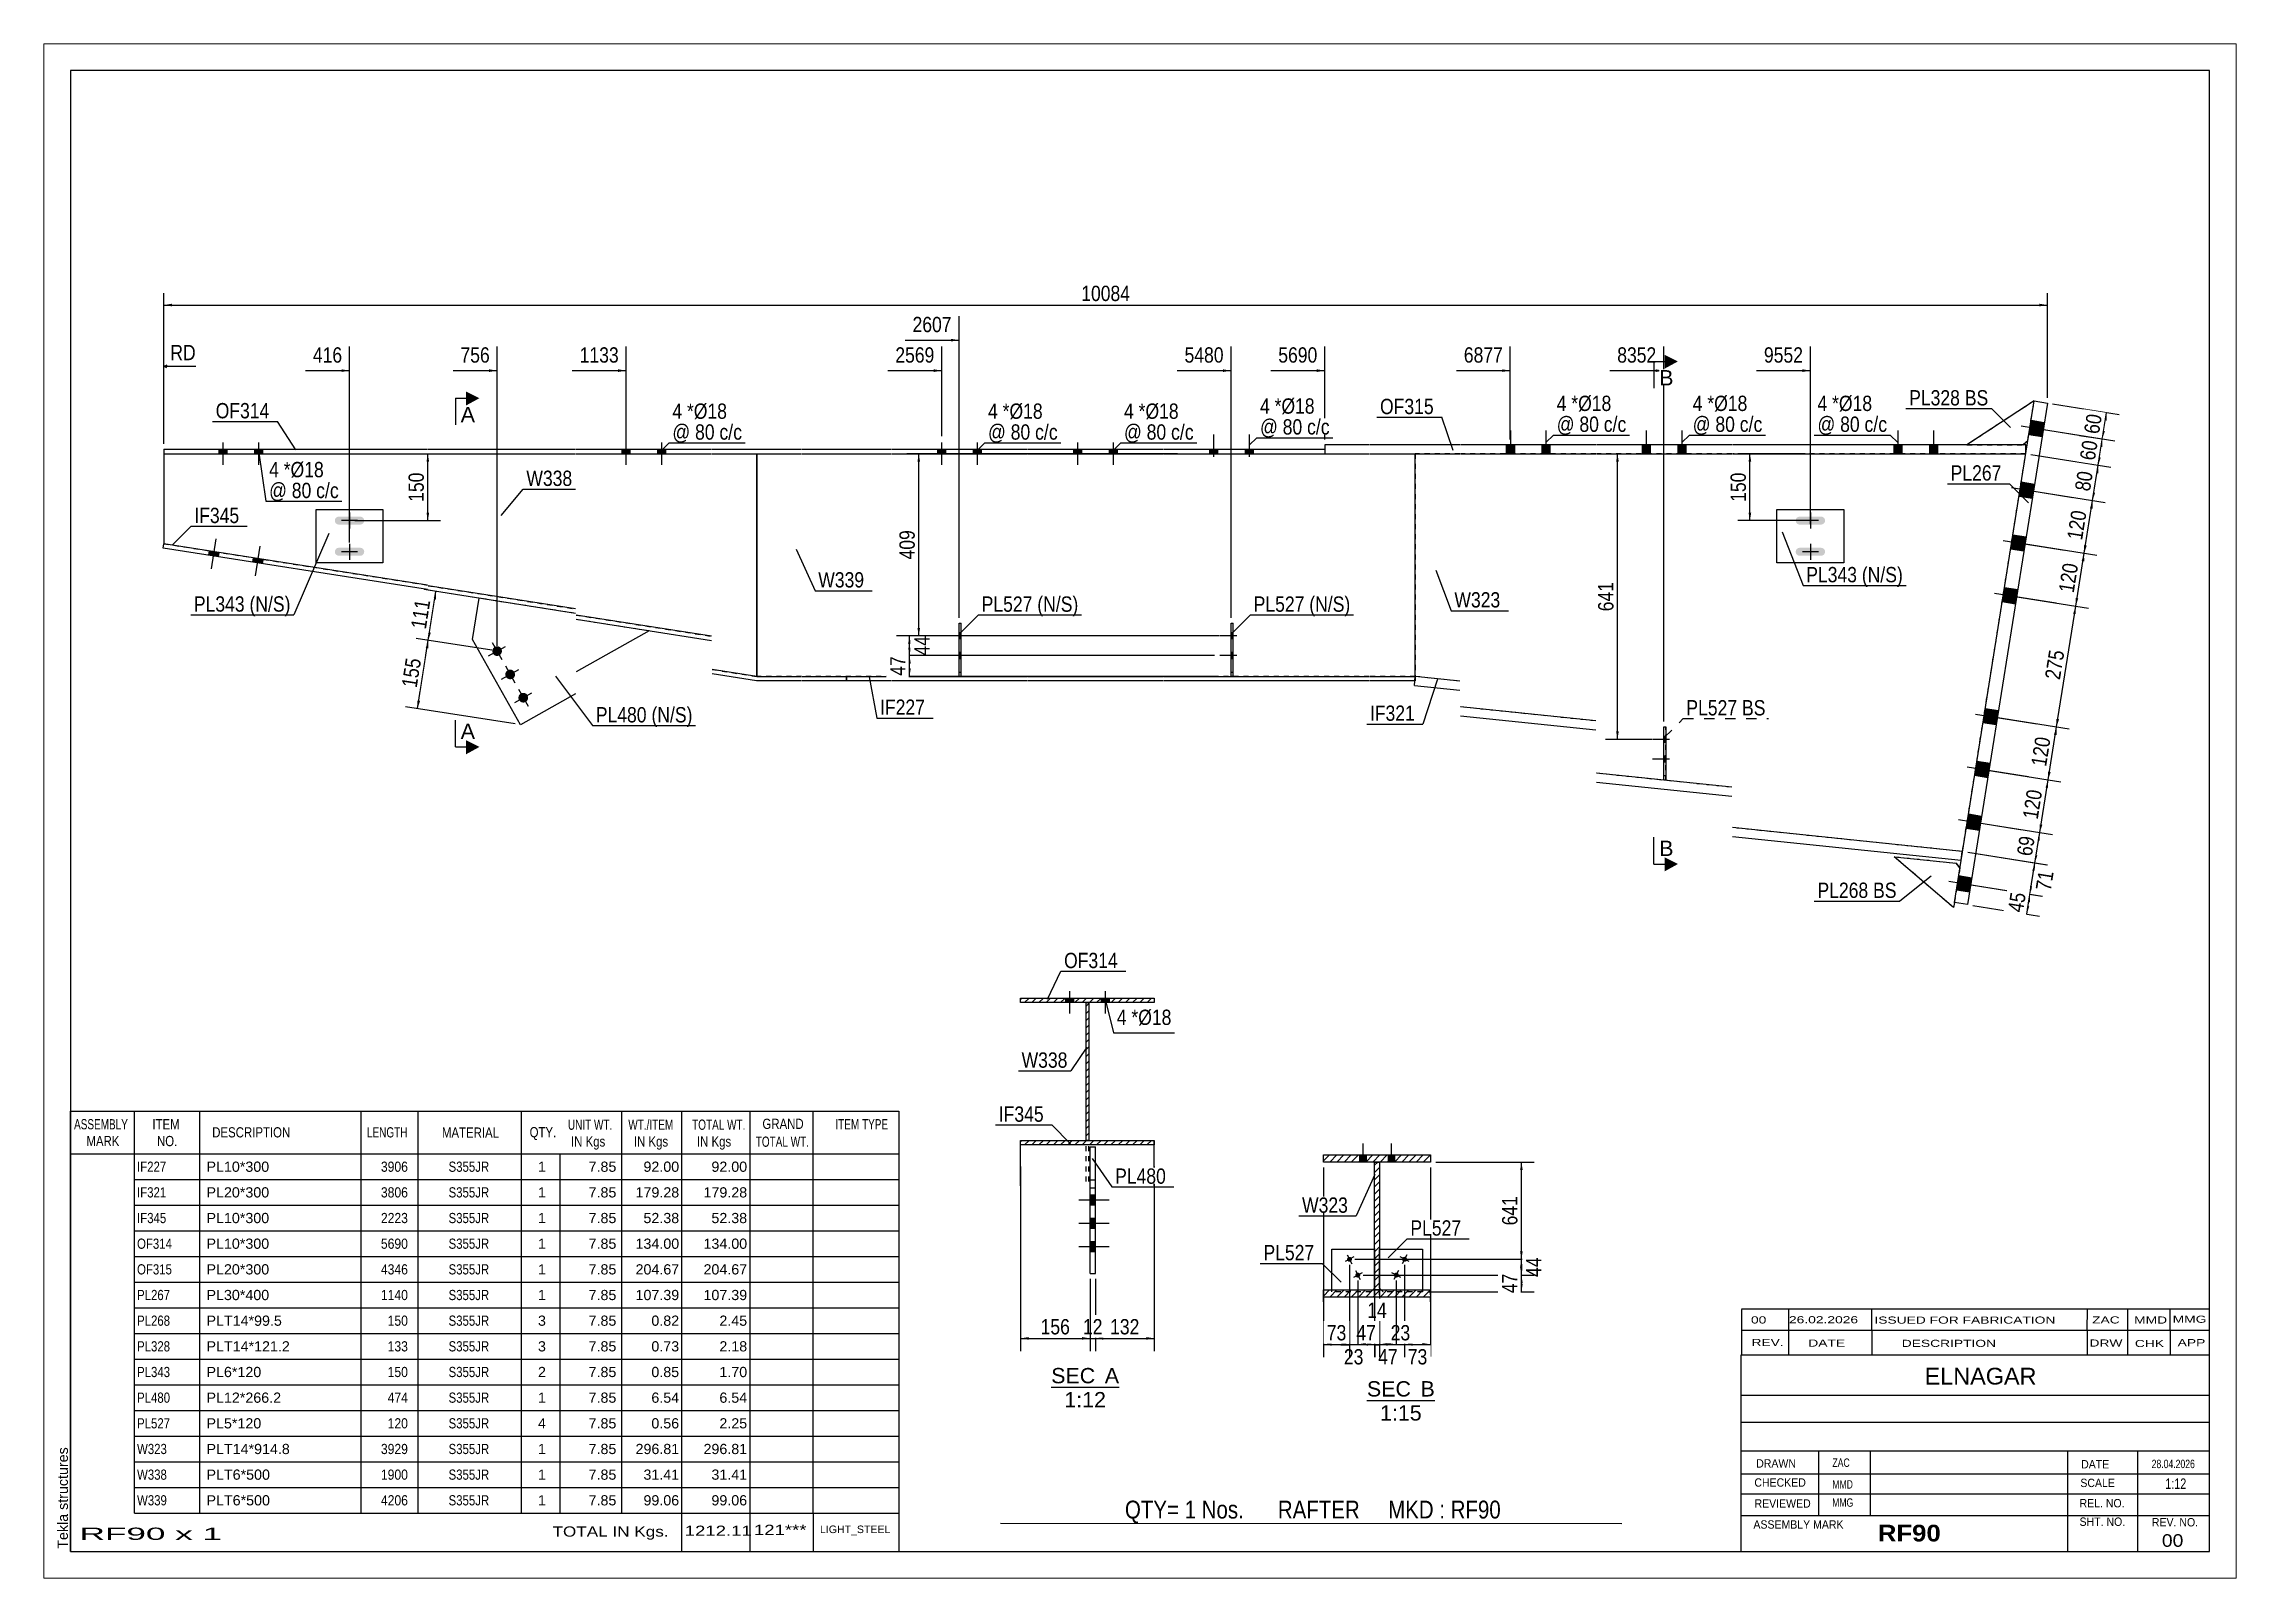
# Paper-space layout 'Layout1' of a CAD drawing. Header units: millimetres. Extents: x 0 to 410, y 0 to 287.
# The model-space entities are those that its viewports show. They can reach past a viewport. Long polylines and large blocks are cut down to what shows.
import ezdxf

# ---------------------------------------------------------------- set-up
doc = ezdxf.new("R2010")
doc.units = ezdxf.units.MM
doc.linetypes.add('DXK_LINE_DOT1', pattern=[1.8814, 0.9407, -0.9407])
doc.linetypes.add('DXK_LINE_DOT2', pattern=[3.9198, 1.9599, -1.9599])
doc.layers.add('Viewport layer', color=7, linetype='Continuous', plot=False)
doc.styles.add('Arial', font='ARIAL.TTF', dxfattribs={"height": 0.2})
doc.styles.add('Arial Bold', font='ARIALBD.TTF', dxfattribs={"height": 0.2})
doc.styles.add('Arial Narrow', font='ARIALN.TTF', dxfattribs={"height": 0.2})

# ---------------------------------------------------------------- blocks, each defined once
blk = doc.blocks.new('Unknown-622201220-1210')
at = {"color": 5, "linetype": 'Continuous'}
for p, q in [((382.53, 92.51), (-17.47, 92.51)), ((-17.47, 92.51), (-17.47, -184.49)), ((382.53, -184.49), (382.53, 92.51)), ((-17.47, -184.49), (382.53, -184.49))]:
    blk.add_line(p, q, dxfattribs=at)
at = {"color": 174, "linetype": 'Continuous', "style": 'Arial'}
blk.add_text('Tekla structures', height=1.9102, rotation=90, dxfattribs=at).set_placement((-17.97, -183.99))
blk = doc.blocks.new('Unknown-622201220-12 - 1255')
at = {"color": 1, "linetype": 'Continuous'}
blk.add_line((165.92, -153.79), (178.61, -153.79), dxfattribs=at)
at = {"color": 0, "linetype": 'Continuous'}
blk.add_wipeout([(174.14, -153.04), (174.14, -150.04), (165.92, -150.04), (165.92, -153.04)], dxfattribs=at)
blk.add_wipeout([(178.61, -153.04), (178.61, -150.04), (175.94, -150.04), (175.94, -153.04)], dxfattribs=at)
blk.add_wipeout([(176.16, -157.54), (176.16, -154.54), (168.37, -154.54), (168.37, -157.54)], dxfattribs=at)
at = {"color": 136, "linetype": 'Continuous', "style": 'Arial'}
for s, height, p in [('SEC', 2.865, (165.92, -153.04)), ('A', 2.87, (175.94, -153.04)), ('1:12', 2.865, (168.37, -157.54))]:
    blk.add_text(s, height=height, dxfattribs=at).set_placement(p)
blk = doc.blocks.new('Unknown-622201220-13 - 5904')
at = {"color": 1, "linetype": 'Continuous'}
blk.add_line((224.97, -156.26), (237.66, -156.26), dxfattribs=at)
at = {"color": 0, "linetype": 'Continuous'}
blk.add_wipeout([(233.19, -155.51), (233.19, -152.51), (224.97, -152.51), (224.97, -155.51)], dxfattribs=at)
blk.add_wipeout([(237.66, -155.51), (237.66, -152.51), (234.99, -152.51), (234.99, -155.51)], dxfattribs=at)
blk.add_wipeout([(235.2, -160.01), (235.2, -157.01), (227.42, -157.01), (227.42, -160.01)], dxfattribs=at)
at = {"color": 136, "linetype": 'Continuous', "style": 'Arial'}
for s, height, p in [('SEC', 2.865, (224.97, -155.51)), ('B', 2.87, (234.99, -155.51)), ('1:15', 2.865, (227.42, -160.01))]:
    blk.add_text(s, height=height, dxfattribs=at).set_placement(p)
blk = doc.blocks.new('Part-622201220-1480 - 1391')
at = {"color": 2, "linetype": 'Continuous'}
for p, q in [((334.68, -64.06), (323.55, -54.54)), ((323.55, -54.54), (335.16, -55.74)), ((335.86, -56.65), (335.16, -55.74)), ((334.83, -63.11), (334.68, -64.06))]:
    blk.add_line(p, q, dxfattribs=at)
blk = doc.blocks.new('Bolt-622201220-1729 - 1391')
at = {"linetype": 'Continuous'}
for points in [[(8.37, 1.85), (10.18, 1.56), (10.31, 2.38), (8.5, 2.67)], [(8.37, 1.85), (10.18, 1.56), (10.31, 2.38), (8.5, 2.67)], [(16.6, 0.53), (18.41, 0.24), (18.54, 1.06), (16.73, 1.35)], [(16.6, 0.53), (18.41, 0.24), (18.54, 1.06), (16.73, 1.35)]]:
    blk.add_hatch(color=3, dxfattribs=at).paths.add_polyline_path(points)
at = {"color": 3, "linetype": 'Continuous'}
for p, q in [((8.89, -0.71), (9.78, 4.89)), ((8.89, -0.71), (9.78, 4.89)), ((8.37, 1.85), (8.5, 2.67)), ((8.37, 1.85), (8.5, 2.67)), ((10.18, 1.56), (10.31, 2.38)), ((10.18, 1.56), (10.31, 2.38)), ((16.6, 0.53), (16.73, 1.35)), ((16.6, 0.53), (16.73, 1.35)), ((17.11, -2.03), (18.01, 3.57)), ((17.11, -2.03), (18.01, 3.57)), ((18.41, 0.24), (18.54, 1.06)), ((18.41, 0.24), (18.54, 1.06))]:
    blk.add_line(p, q, dxfattribs=at)
blk = doc.blocks.new('Bolt-622201220-5305 - 1391')
at = {"linetype": 'Continuous'}
for points in [[(11.73, 21.67), (10.23, 21.67), (10.23, 20.83), (11.73, 20.83)], [(11.73, 21.67), (10.23, 21.67), (10.23, 20.83), (11.73, 20.83)], [(18.4, 21.67), (16.9, 21.67), (16.9, 20.83), (18.4, 20.83)], [(18.4, 21.67), (16.9, 21.67), (16.9, 20.83), (18.4, 20.83)]]:
    blk.add_hatch(color=3, dxfattribs=at).paths.add_polyline_path(points)
at = {"color": 3, "linetype": 'Continuous'}
for p, q in [((10.23, 21.67), (10.23, 20.83)), ((10.23, 21.67), (10.23, 20.83)), ((10.98, 22.92), (10.98, 18.75)), ((10.98, 22.92), (10.98, 18.75)), ((11.73, 21.67), (11.73, 20.83)), ((11.73, 21.67), (11.73, 20.83)), ((16.9, 21.67), (16.9, 20.83)), ((16.9, 21.67), (16.9, 20.83)), ((17.65, 22.92), (17.65, 18.75)), ((17.65, 22.92), (17.65, 18.75)), ((18.4, 21.67), (18.4, 20.83)), ((18.4, 21.67), (18.4, 20.83))]:
    blk.add_line(p, q, dxfattribs=at)
blk = doc.blocks.new('Part-622201220-1671 - 1391')
at = {"color": 2, "linetype": 'Continuous'}
blk.add_line((110.9, -20.83), (110.9, 20.83), dxfattribs=at)
at = {"color": 7, "linetype": 'DXK_LINE_DOT1'}
for p, q in [((110.9, 20.83), (119.23, 20.83)), ((119.33, 20.83), (136, 20.83)), ((136.1, 20.83), (161.43, 20.83)), ((161.53, 20.83), (186.86, 20.83)), ((186.96, 20.83), (225.41, 20.83)), ((225.51, 20.83), (234.02, 20.83)), ((234.02, 20.83), (234.02, -20.83)), ((119.23, -20.83), (110.9, -20.83)), ((136, -20.83), (119.33, -20.83)), ((161.43, -20.83), (136.1, -20.83)), ((186.86, -20.83), (161.53, -20.83)), ((225.41, -20.83), (186.96, -20.83)), ((234.02, -20.83), (225.51, -20.83))]:
    blk.add_line(p, q, dxfattribs=at)
blk = doc.blocks.new('Part-622201220-1502 - 1391')
at = {"color": 7, "linetype": 'DXK_LINE_DOT1'}
for p, q in [((349.75, 30.73), (337.19, 22.5)), ((348.57, 23.32), (349.75, 30.73)), ((337.19, 22.5), (347.61, 22.5)), ((347.61, 22.5), (348.57, 23.32))]:
    blk.add_line(p, q, dxfattribs=at)
blk = doc.blocks.new('Part-622201220-1414 - 1391')
at = {"color": 2, "linetype": 'Continuous'}
for p, q in [((334.83, -63.11), (349.75, 30.71)), ((352.22, 30.32), (337.3, -63.5)), ((349.75, 30.71), (352.22, 30.32)), ((337.3, -63.5), (334.83, -63.11))]:
    blk.add_line(p, q, dxfattribs=at)
blk = doc.blocks.new('Part-622201220-1524 - 1391')
at = {"color": 2, "linetype": 'Continuous'}
for p, q in [((349.75, 30.73), (337.19, 22.5)), ((349.75, 30.71), (349.75, 30.73)), ((347.61, 22.5), (348.57, 23.32))]:
    blk.add_line(p, q, dxfattribs=at)
blk = doc.blocks.new('Part-622201220-1605 - 1391')
at = {"color": 2, "linetype": 'Continuous'}
for p, q in [((28.45, 0.41), (28.45, 10.41)), ((28.45, 10.41), (40.95, 10.41)), ((40.95, 10.41), (40.95, 0.41)), ((40.95, 0.41), (28.45, 0.41))]:
    blk.add_line(p, q, dxfattribs=at)
blk = doc.blocks.new('Part-622201220-1436 - 1391')
at = {"color": 7, "linetype": 'DXK_LINE_DOT1'}
for p, q in [((334.68, -64.06), (323.55, -54.54)), ((323.55, -54.54), (335.16, -55.74)), ((335.86, -56.65), (334.68, -64.06)), ((335.16, -55.74), (335.86, -56.65))]:
    blk.add_line(p, q, dxfattribs=at)
blk = doc.blocks.new('Part-622201220-1551 - 1391')
at = {"color": 2, "linetype": 'Continuous'}
for p, q in [((0, 21.67), (0, 20.83)), ((0, 21.67), (49.28, 21.67)), ((0, 20.83), (49.28, 20.83)), ((49.38, 21.67), (76.96, 21.67)), ((49.38, 20.83), (76.96, 20.83)), ((77.06, 21.67), (102.4, 21.67)), ((77.06, 20.83), (102.4, 20.83)), ((102.5, 21.67), (119.23, 21.67)), ((102.5, 20.83), (119.23, 20.83)), ((119.33, 21.67), (136, 21.67)), ((119.33, 20.83), (136, 20.83)), ((136.1, 21.67), (161.43, 21.67)), ((136.1, 20.83), (161.43, 20.83)), ((161.53, 21.67), (186.86, 21.67)), ((161.53, 20.83), (186.86, 20.83)), ((186.96, 21.67), (217.08, 21.67)), ((186.96, 20.83), (217.08, 20.83)), ((217.08, 21.67), (217.08, 20.83))]:
    blk.add_line(p, q, dxfattribs=at)
blk = doc.blocks.new('Part-622201220-2974 - 1391')
at = {"color": 7, "linetype": 'DXK_LINE_DOT1'}
for p, q in [((280.47, -40.22), (280.47, -30.22)), ((280.47, -30.22), (280.89, -30.22)), ((280.89, -40.22), (280.89, -30.22)), ((280.47, -39.38), (280.89, -39.38)), ((280.89, -40.22), (280.47, -40.22))]:
    blk.add_line(p, q, dxfattribs=at)
blk = doc.blocks.new('Part-622201220-1573 - 1391')
at = {"color": 2, "linetype": 'Continuous'}
for p, q in [((225.41, 22.5), (217.08, 22.5)), ((217.08, 22.5), (217.08, 20.83)), ((217.08, 20.83), (225.41, 20.83)), ((242.35, 22.5), (225.51, 22.5)), ((225.51, 20.83), (242.35, 20.83)), ((267.79, 22.5), (242.45, 22.5)), ((242.45, 20.83), (267.79, 20.83)), ((293.22, 22.5), (267.89, 22.5)), ((267.89, 20.83), (293.22, 20.83)), ((348.18, 22.5), (293.32, 22.5)), ((293.32, 20.83), (348.18, 20.83)), ((348.18, 20.83), (348.18, 22.5))]:
    blk.add_line(p, q, dxfattribs=at)
blk = doc.blocks.new('Part-622201220-1578 - 1391')
at = {"color": 2, "linetype": 'Continuous'}
for p, q in [((-0.13, 3.18), (0, 4)), ((49.28, -4.57), (-0.13, 3.18)), ((49.28, -3.73), (0, 4)), ((76.96, -8.18), (49.38, -3.86)), ((76.96, -9.03), (49.38, -4.7)), ((102.4, -13.31), (77.06, -9.33)), ((102.4, -14.15), (77.06, -10.18)), ((110.9, -20.83), (102.5, -19.52)), ((110.83, -21.67), (102.5, -20.36)), ((119.23, -21.67), (110.83, -21.67)), ((110.9, -20.83), (119.23, -20.83)), ((119.33, -20.83), (127.66, -20.83)), ((127.66, -21.67), (119.33, -21.67)), ((127.66, -20.83), (127.66, -21.67))]:
    blk.add_line(p, q, dxfattribs=at)
blk = doc.blocks.new('Part-622201220-1600 - 1391')
at = {"color": 2, "linetype": 'Continuous'}
for p, q in [((301.65, 0.41), (301.65, 10.41)), ((301.65, 10.41), (314.15, 10.41)), ((314.15, 10.41), (314.15, 0.41)), ((314.15, 0.41), (301.65, 0.41))]:
    blk.add_line(p, q, dxfattribs=at)
blk = doc.blocks.new('Bolt-622201220-2984 - 1391')
at = {"linetype": 'Continuous'}
for points in [[(280.89, -33.2), (280.89, -32.03), (280.47, -32.03), (280.47, -33.2)], [(280.89, -36.88), (280.89, -35.72), (280.47, -35.72), (280.47, -36.88)]]:
    blk.add_hatch(color=3, dxfattribs=at).paths.add_polyline_path(points)
at = {"color": 3, "linetype": 'Continuous'}
for p, q in [((281.55, -32.61), (278.39, -32.61)), ((280.89, -32.03), (280.47, -32.03)), ((281.55, -36.3), (278.39, -36.3)), ((280.89, -33.2), (280.47, -33.2)), ((280.89, -35.72), (280.47, -35.72)), ((280.89, -36.88), (280.47, -36.88))]:
    blk.add_line(p, q, dxfattribs=at)
blk = doc.blocks.new('Part-622201220-1627 - 1391')
at = {"color": 2, "linetype": 'Continuous'}
for p, q in [((234.02, -20.83), (234.02, 20.83)), ((336.35, -53.56), (336.26, -53.55))]:
    blk.add_line(p, q, dxfattribs=at)
at = {"color": 7, "linetype": 'DXK_LINE_DOT1'}
for p, q in [((242.35, 20.83), (234.02, 20.83)), ((267.79, 20.83), (242.45, 20.83)), ((293.22, 20.83), (267.89, 20.83)), ((348.18, 20.83), (293.32, 20.83)), ((336.35, -53.56), (348.18, 20.83)), ((242.35, -21.7), (234.02, -20.83)), ((267.79, -29.15), (242.45, -26.52)), ((293.22, -41.56), (267.89, -38.93)), ((336.26, -53.55), (293.32, -49.1))]:
    blk.add_line(p, q, dxfattribs=at)
blk = doc.blocks.new('Bolt-622201220-5311 - 1391')
at = {"linetype": 'Continuous'}
for points in [[(252.54, 22.5), (251.04, 22.5), (251.04, 20.83), (252.54, 20.83)], [(252.54, 22.5), (251.04, 22.5), (251.04, 20.83), (252.54, 20.83)], [(259.2, 22.5), (257.7, 22.5), (257.7, 20.83), (259.2, 20.83)], [(259.2, 22.5), (257.7, 22.5), (257.7, 20.83), (259.2, 20.83)]]:
    blk.add_hatch(color=3, dxfattribs=at).paths.add_polyline_path(points)
at = {"color": 3, "linetype": 'Continuous'}
for p, q in [((251.79, 25.17), (251.79, 21)), ((251.79, 25.17), (251.79, 21)), ((258.45, 25.17), (258.45, 21)), ((258.45, 25.17), (258.45, 21)), ((251.04, 22.5), (251.04, 20.83)), ((251.04, 22.5), (251.04, 20.83)), ((252.54, 22.5), (252.54, 20.83)), ((252.54, 22.5), (252.54, 20.83)), ((257.7, 22.5), (257.7, 20.83)), ((257.7, 22.5), (257.7, 20.83)), ((259.2, 22.5), (259.2, 20.83)), ((259.2, 22.5), (259.2, 20.83))]:
    blk.add_line(p, q, dxfattribs=at)
blk = doc.blocks.new('Part-622201220-1649 - 1391')
at = {"color": 2, "linetype": 'Continuous'}
for p, q in [((57.71, -13.88), (58.92, -6.19)), ((66.68, -29.86), (57.71, -13.88)), ((90.71, -12.32), (77.06, -19.97)), ((76.96, -24.1), (66.68, -29.86))]:
    blk.add_line(p, q, dxfattribs=at)
at = {"color": 7, "linetype": 'DXK_LINE_DOT1'}
for p, q in [((76.96, -9.03), (58.92, -6.19)), ((90.71, -12.32), (77.06, -10.18))]:
    blk.add_line(p, q, dxfattribs=at)
blk = doc.blocks.new('Bolt-622201220-1731 - 1391')
at = {"linetype": 'Continuous'}
for points in [[(32.17, 8.86), (32, 8.62), (31.95, 8.33), (32, 8.04), (32.17, 7.8), (32.41, 7.64), (32.7, 7.58), (36.7, 7.58), (36.98, 7.64), (37.23, 7.8), (37.39, 8.04), (37.45, 8.33), (37.39, 8.62), (37.23, 8.86), (36.98, 9.02), (36.7, 9.08), (32.7, 9.08), (32.41, 9.02)], [(32.17, 3.03), (32, 2.78), (31.95, 2.5), (32, 2.21), (32.17, 1.97), (32.41, 1.81), (32.7, 1.75), (36.7, 1.75), (36.98, 1.81), (37.23, 1.97), (37.39, 2.21), (37.45, 2.5), (37.39, 2.78), (37.23, 3.03), (36.98, 3.19), (36.7, 3.25), (32.7, 3.25), (32.41, 3.19)]]:
    blk.add_hatch(color=3, dxfattribs=at).paths.add_polyline_path(points)
at = {"color": 3, "linetype": 'Continuous'}
for p, q in [((36.2, 8.33), (33.2, 8.33)), ((34.7, 9.83), (34.7, 6.83)), ((36.2, 2.5), (33.2, 2.5)), ((34.7, 4), (34.7, 1))]:
    blk.add_line(p, q, dxfattribs=at)
blk = doc.blocks.new('Part-622201220-1693 - 1391')
at = {"color": 2, "linetype": 'Continuous'}
for p, q in [((127.66, -21.67), (127.66, -20.83)), ((127.66, -20.83), (136, -20.83)), ((136, -21.67), (127.66, -21.67)), ((136.1, -20.83), (161.43, -20.83)), ((161.43, -21.67), (136.1, -21.67)), ((161.53, -20.83), (186.86, -20.83)), ((186.86, -21.67), (161.53, -21.67)), ((186.96, -20.83), (225.41, -20.83)), ((225.41, -21.67), (186.96, -21.67)), ((225.51, -20.83), (234.02, -20.83)), ((234.02, -21.67), (225.51, -21.67)), ((234.02, -20.83), (234.02, -21.67))]:
    blk.add_line(p, q, dxfattribs=at)
blk = doc.blocks.new('Bolt-622201220-5313 - 1391')
at = {"linetype": 'Continuous'}
for points in [[(325.02, 22.5), (323.52, 22.5), (323.52, 20.83), (325.02, 20.83)], [(325.02, 22.5), (323.52, 22.5), (323.52, 20.83), (325.02, 20.83)], [(331.68, 22.5), (330.18, 22.5), (330.18, 20.83), (331.68, 20.83)], [(331.68, 22.5), (330.18, 22.5), (330.18, 20.83), (331.68, 20.83)]]:
    blk.add_hatch(color=3, dxfattribs=at).paths.add_polyline_path(points)
at = {"color": 3, "linetype": 'Continuous'}
for p, q in [((324.27, 25.17), (324.27, 21)), ((324.27, 25.17), (324.27, 21)), ((330.93, 25.17), (330.93, 21)), ((330.93, 25.17), (330.93, 21)), ((323.52, 22.5), (323.52, 20.83)), ((323.52, 22.5), (323.52, 20.83)), ((325.02, 22.5), (325.02, 20.83)), ((325.02, 22.5), (325.02, 20.83)), ((330.18, 22.5), (330.18, 20.83)), ((330.18, 22.5), (330.18, 20.83)), ((331.68, 22.5), (331.68, 20.83)), ((331.68, 22.5), (331.68, 20.83))]:
    blk.add_line(p, q, dxfattribs=at)
blk = doc.blocks.new('Part-622201220-2980 - 1391')
at = {"color": 2, "linetype": 'Continuous'}
for p, q in [((199.55, -20.83), (199.55, -10.83)), ((199.55, -10.83), (199.96, -10.83)), ((199.96, -20.83), (199.96, -10.83))]:
    blk.add_line(p, q, dxfattribs=at)
at = {"color": 7, "linetype": 'DXK_LINE_DOT1'}
for p, q in [((199.55, -20), (199.96, -20)), ((199.96, -20.83), (199.55, -20.83))]:
    blk.add_line(p, q, dxfattribs=at)
blk = doc.blocks.new('Bolt-622201220-5301 - 1391')
at = {"linetype": 'Continuous'}
for points in [[(87.15, 21.67), (85.65, 21.67), (85.65, 20.83), (87.15, 20.83)], [(87.15, 21.67), (85.65, 21.67), (85.65, 20.83), (87.15, 20.83)], [(93.81, 21.67), (92.31, 21.67), (92.31, 20.83), (93.81, 20.83)], [(93.81, 21.67), (92.31, 21.67), (92.31, 20.83), (93.81, 20.83)]]:
    blk.add_hatch(color=3, dxfattribs=at).paths.add_polyline_path(points)
at = {"color": 3, "linetype": 'Continuous'}
for p, q in [((85.65, 21.67), (85.65, 20.83)), ((85.65, 21.67), (85.65, 20.83)), ((86.4, 22.92), (86.4, 18.75)), ((86.4, 22.92), (86.4, 18.75)), ((87.15, 21.67), (87.15, 20.83)), ((87.15, 21.67), (87.15, 20.83)), ((92.31, 21.67), (92.31, 20.83)), ((92.31, 21.67), (92.31, 20.83)), ((93.06, 22.92), (93.06, 18.75)), ((93.06, 22.92), (93.06, 18.75)), ((93.81, 21.67), (93.81, 20.83)), ((93.81, 21.67), (93.81, 20.83))]:
    blk.add_line(p, q, dxfattribs=at)
blk = doc.blocks.new('Part-622201220-1715 - 1391')
at = {"color": 2, "linetype": 'Continuous'}
for p, q in [((233.85, -22.49), (234.02, -20.83)), ((233.85, -22.49), (242.35, -23.37)), ((242.35, -21.7), (234.02, -20.83)), ((267.79, -29.15), (242.45, -26.52)), ((242.45, -28.2), (267.79, -30.82)), ((293.22, -41.56), (267.89, -38.93)), ((267.89, -40.61), (293.22, -43.24)), ((336.26, -53.55), (293.32, -49.1)), ((293.32, -50.78), (336.08, -55.21)), ((336.08, -55.21), (336.26, -53.55))]:
    blk.add_line(p, q, dxfattribs=at)
blk = doc.blocks.new('Bolt-622201220-2987 - 1391')
at = {"linetype": 'Continuous'}
for points in [[(199.96, -13.81), (199.96, -12.65), (199.55, -12.65), (199.55, -13.81)], [(199.96, -17.5), (199.96, -16.33), (199.55, -16.33), (199.55, -17.5)]]:
    blk.add_hatch(color=3, dxfattribs=at).paths.add_polyline_path(points)
at = {"color": 3, "linetype": 'Continuous'}
for p, q in [((200.63, -13.23), (197.46, -13.23)), ((199.96, -12.65), (199.55, -12.65)), ((199.96, -13.81), (199.55, -13.81)), ((199.96, -16.33), (199.55, -16.33)), ((200.63, -16.92), (197.46, -16.92)), ((199.96, -17.5), (199.55, -17.5))]:
    blk.add_line(p, q, dxfattribs=at)
blk = doc.blocks.new('Part-622201220-1720 - 1391')
at = {"color": 2, "linetype": 'Continuous'}
for p, q in [((0, 20.83), (0, 4)), ((110.9, 20.83), (110.9, -20.83))]:
    blk.add_line(p, q, dxfattribs=at)
at = {"color": 7, "linetype": 'DXK_LINE_DOT1'}
for p, q in [((0, 20.83), (49.28, 20.83)), ((49.38, 20.83), (76.96, 20.83)), ((77.06, 20.83), (102.4, 20.83)), ((102.5, 20.83), (110.9, 20.83)), ((0, 4), (49.28, -3.73)), ((49.38, -3.86), (76.96, -8.18)), ((77.06, -9.33), (102.4, -13.31)), ((102.5, -19.52), (110.9, -20.83))]:
    blk.add_line(p, q, dxfattribs=at)
blk = doc.blocks.new('Bolt-622201220-1721 - 1391')
at = {"linetype": 'Continuous'}
for points in [[(349.17, 27.09), (348.75, 24.45), (351.22, 24.06), (351.64, 26.7)], [(349.17, 27.09), (348.75, 24.45), (351.22, 24.06), (351.64, 26.7)], [(349.17, 27.09), (348.75, 24.45), (351.22, 24.06), (351.64, 26.7)], [(349.17, 27.09), (348.75, 24.45), (351.22, 24.06), (351.64, 26.7)], [(347.34, 15.57), (346.92, 12.93), (349.39, 12.54), (349.81, 15.17)], [(347.34, 15.57), (346.92, 12.93), (349.39, 12.54), (349.81, 15.17)], [(347.34, 15.57), (346.92, 12.93), (349.39, 12.54), (349.81, 15.17)], [(347.34, 15.57), (346.92, 12.93), (349.39, 12.54), (349.81, 15.17)], [(345.77, 5.69), (345.35, 3.06), (347.82, 2.66), (348.24, 5.3)], [(345.77, 5.69), (345.35, 3.06), (347.82, 2.66), (348.24, 5.3)], [(345.77, 5.69), (345.35, 3.06), (347.82, 2.66), (348.24, 5.3)], [(345.77, 5.69), (345.35, 3.06), (347.82, 2.66), (348.24, 5.3)], [(344.2, -4.19), (343.78, -6.82), (346.25, -7.21), (346.67, -4.58)], [(344.2, -4.19), (343.78, -6.82), (346.25, -7.21), (346.67, -4.58)], [(344.2, -4.19), (343.78, -6.82), (346.25, -7.21), (346.67, -4.58)], [(344.2, -4.19), (343.78, -6.82), (346.25, -7.21), (346.67, -4.58)], [(340.6, -26.8), (340.18, -29.44), (342.65, -29.83), (343.07, -27.19)], [(340.6, -26.8), (340.18, -29.44), (342.65, -29.83), (343.07, -27.19)], [(340.6, -26.8), (340.18, -29.44), (342.65, -29.83), (343.07, -27.19)], [(340.6, -26.8), (340.18, -29.44), (342.65, -29.83), (343.07, -27.19)], [(339.03, -36.68), (338.61, -39.31), (341.08, -39.7), (341.5, -37.07)], [(339.03, -36.68), (338.61, -39.31), (341.08, -39.7), (341.5, -37.07)], [(339.03, -36.68), (338.61, -39.31), (341.08, -39.7), (341.5, -37.07)], [(339.03, -36.68), (338.61, -39.31), (341.08, -39.7), (341.5, -37.07)], [(337.46, -46.55), (337.04, -49.19), (339.51, -49.58), (339.93, -46.95)], [(337.46, -46.55), (337.04, -49.19), (339.51, -49.58), (339.93, -46.95)], [(337.46, -46.55), (337.04, -49.19), (339.51, -49.58), (339.93, -46.95)], [(337.46, -46.55), (337.04, -49.19), (339.51, -49.58), (339.93, -46.95)], [(335.63, -58.08), (335.21, -60.71), (337.68, -61.1), (338.1, -58.47)], [(335.63, -58.08), (335.21, -60.71), (337.68, -61.1), (338.1, -58.47)], [(335.63, -58.08), (335.21, -60.71), (337.68, -61.1), (338.1, -58.47)], [(335.63, -58.08), (335.21, -60.71), (337.68, -61.1), (338.1, -58.47)]]:
    blk.add_hatch(color=3, dxfattribs=at).paths.add_polyline_path(points)
at = {"color": 3, "linetype": 'Continuous'}
for p, q in [((347.34, 26.03), (358.84, 24.2)), ((347.34, 26.03), (358.84, 24.2)), ((347.34, 26.03), (358.84, 24.2)), ((347.34, 26.03), (358.84, 24.2)), ((349.17, 27.09), (351.64, 26.7)), ((349.17, 27.09), (351.64, 26.7)), ((349.17, 27.09), (351.64, 26.7)), ((349.17, 27.09), (351.64, 26.7)), ((348.75, 24.45), (351.22, 24.06)), ((348.75, 24.45), (351.22, 24.06)), ((348.75, 24.45), (351.22, 24.06)), ((348.75, 24.45), (351.22, 24.06)), ((345.5, 14.51), (357.01, 12.68)), ((345.5, 14.51), (357.01, 12.68)), ((345.5, 14.51), (357.01, 12.68)), ((345.5, 14.51), (357.01, 12.68)), ((346.92, 12.93), (349.39, 12.54)), ((346.92, 12.93), (349.39, 12.54)), ((346.92, 12.93), (349.39, 12.54)), ((346.92, 12.93), (349.39, 12.54)), ((347.34, 15.57), (349.81, 15.17)), ((347.34, 15.57), (349.81, 15.17)), ((347.34, 15.57), (349.81, 15.17)), ((347.34, 15.57), (349.81, 15.17)), ((343.93, 4.63), (355.44, 2.8)), ((343.93, 4.63), (355.44, 2.8)), ((343.93, 4.63), (355.44, 2.8)), ((343.93, 4.63), (355.44, 2.8)), ((345.77, 5.69), (348.24, 5.3)), ((345.77, 5.69), (348.24, 5.3)), ((345.77, 5.69), (348.24, 5.3)), ((345.77, 5.69), (348.24, 5.3)), ((345.35, 3.06), (347.82, 2.66)), ((345.35, 3.06), (347.82, 2.66)), ((345.35, 3.06), (347.82, 2.66)), ((345.35, 3.06), (347.82, 2.66)), ((342.36, -5.24), (353.87, -7.07)), ((342.36, -5.24), (353.87, -7.07)), ((342.36, -5.24), (353.87, -7.07)), ((342.36, -5.24), (353.87, -7.07)), ((343.78, -6.82), (346.25, -7.21)), ((343.78, -6.82), (346.25, -7.21)), ((343.78, -6.82), (346.25, -7.21)), ((343.78, -6.82), (346.25, -7.21)), ((344.2, -4.19), (346.67, -4.58)), ((344.2, -4.19), (346.67, -4.58)), ((344.2, -4.19), (346.67, -4.58)), ((344.2, -4.19), (346.67, -4.58)), ((338.77, -27.86), (350.27, -29.69)), ((338.77, -27.86), (350.27, -29.69)), ((338.77, -27.86), (350.27, -29.69)), ((338.77, -27.86), (350.27, -29.69)), ((340.6, -26.8), (343.07, -27.19)), ((340.6, -26.8), (343.07, -27.19)), ((340.6, -26.8), (343.07, -27.19)), ((340.6, -26.8), (343.07, -27.19)), ((340.18, -29.44), (342.65, -29.83)), ((340.18, -29.44), (342.65, -29.83)), ((340.18, -29.44), (342.65, -29.83)), ((340.18, -29.44), (342.65, -29.83)), ((339.03, -36.68), (341.5, -37.07)), ((339.03, -36.68), (341.5, -37.07)), ((339.03, -36.68), (341.5, -37.07)), ((339.03, -36.68), (341.5, -37.07)), ((337.2, -37.74), (348.7, -39.56)), ((337.2, -37.74), (348.7, -39.56)), ((337.2, -37.74), (348.7, -39.56)), ((337.2, -37.74), (348.7, -39.56)), ((338.61, -39.31), (341.08, -39.7)), ((338.61, -39.31), (341.08, -39.7)), ((338.61, -39.31), (341.08, -39.7)), ((338.61, -39.31), (341.08, -39.7)), ((335.63, -47.61), (347.13, -49.44)), ((335.63, -47.61), (347.13, -49.44)), ((335.63, -47.61), (347.13, -49.44)), ((335.63, -47.61), (347.13, -49.44)), ((337.04, -49.19), (339.51, -49.58)), ((337.04, -49.19), (339.51, -49.58)), ((337.04, -49.19), (339.51, -49.58)), ((337.04, -49.19), (339.51, -49.58)), ((337.46, -46.55), (339.93, -46.95)), ((337.46, -46.55), (339.93, -46.95)), ((337.46, -46.55), (339.93, -46.95)), ((337.46, -46.55), (339.93, -46.95)), ((333.79, -59.13), (345.3, -60.96)), ((333.79, -59.13), (345.3, -60.96)), ((333.79, -59.13), (345.3, -60.96)), ((333.79, -59.13), (345.3, -60.96)), ((335.21, -60.71), (337.68, -61.1)), ((335.21, -60.71), (337.68, -61.1)), ((335.21, -60.71), (337.68, -61.1)), ((335.21, -60.71), (337.68, -61.1)), ((335.63, -58.08), (338.1, -58.47)), ((335.63, -58.08), (338.1, -58.47)), ((335.63, -58.08), (338.1, -58.47)), ((335.63, -58.08), (338.1, -58.47))]:
    blk.add_line(p, q, dxfattribs=at)
blk = doc.blocks.new('Bolt-622201220-1730 - 1391')
at = {"linetype": 'Continuous'}
for points in [[(305.37, 8.86), (305.21, 8.62), (305.15, 8.33), (305.21, 8.04), (305.37, 7.8), (305.62, 7.64), (305.9, 7.58), (309.9, 7.58), (310.19, 7.64), (310.43, 7.8), (310.6, 8.04), (310.65, 8.33), (310.6, 8.62), (310.43, 8.86), (310.19, 9.02), (309.9, 9.08), (305.9, 9.08), (305.62, 9.02)], [(305.37, 3.03), (305.21, 2.78), (305.15, 2.5), (305.21, 2.21), (305.37, 1.97), (305.62, 1.81), (305.9, 1.75), (309.9, 1.75), (310.19, 1.81), (310.43, 1.97), (310.6, 2.21), (310.65, 2.5), (310.6, 2.78), (310.43, 3.03), (310.19, 3.19), (309.9, 3.25), (305.9, 3.25), (305.62, 3.19)]]:
    blk.add_hatch(color=3, dxfattribs=at).paths.add_polyline_path(points)
at = {"color": 3, "linetype": 'Continuous'}
for p, q in [((309.4, 8.33), (306.4, 8.33)), ((307.9, 9.83), (307.9, 6.83)), ((309.4, 2.5), (306.4, 2.5)), ((307.9, 4), (307.9, 1))]:
    blk.add_line(p, q, dxfattribs=at)
blk = doc.blocks.new('Bolt-622201220-1732 - 1391')
at = {"linetype": 'Continuous'}
for points in [[(61.85, -15.28, -1), (62.74, -16.88, -1)], [(64.29, -19.64, -1), (65.19, -21.24, -1)], [(66.74, -24, -1), (67.64, -25.6, -1)]]:
    blk.add_hatch(color=3, dxfattribs=at).paths.add_polyline_path(points)
at = {"color": 3, "linetype": 'Continuous'}
for p, q in [((60.7, -16.98), (63.89, -15.19)), ((61.4, -14.48), (63.19, -17.68)), ((63.14, -21.34), (66.34, -19.55)), ((63.84, -18.84), (65.64, -22.04)), ((65.59, -25.7), (68.79, -23.91)), ((66.29, -23.2), (68.09, -26.4))]:
    blk.add_line(p, q, dxfattribs=at)
blk = doc.blocks.new('Bolt-622201220-4590 - 1391')
at = {"linetype": 'Continuous'}
for points in [[(149.1, -13.81), (149.1, -12.65), (148.68, -12.65), (148.68, -13.81)], [(149.1, -17.5), (149.1, -16.33), (148.68, -16.33), (148.68, -17.5)]]:
    blk.add_hatch(color=3, dxfattribs=at).paths.add_polyline_path(points)
at = {"color": 3, "linetype": 'Continuous'}
for p, q in [((149.76, -13.23), (146.6, -13.23)), ((149.1, -12.65), (148.68, -12.65)), ((149.1, -13.81), (148.68, -13.81)), ((149.1, -16.33), (148.68, -16.33)), ((149.76, -16.92), (146.6, -16.92)), ((149.1, -17.5), (148.68, -17.5))]:
    blk.add_line(p, q, dxfattribs=at)
blk = doc.blocks.new('Part-622201220-2977 - 1391')
at = {"color": 2, "linetype": 'Continuous'}
for p, q in [((280.47, -40.22), (280.47, -30.22)), ((280.47, -30.22), (280.89, -30.22)), ((280.89, -30.22), (280.89, -40.22)), ((280.89, -40.22), (280.47, -40.22))]:
    blk.add_line(p, q, dxfattribs=at)
blk = doc.blocks.new('Bolt-622201220-5312 - 1391')
at = {"linetype": 'Continuous'}
for points in [[(277.97, 22.5), (276.47, 22.5), (276.47, 20.83), (277.97, 20.83)], [(277.97, 22.5), (276.47, 22.5), (276.47, 20.83), (277.97, 20.83)], [(284.64, 22.5), (283.14, 22.5), (283.14, 20.83), (284.64, 20.83)], [(284.64, 22.5), (283.14, 22.5), (283.14, 20.83), (284.64, 20.83)]]:
    blk.add_hatch(color=3, dxfattribs=at).paths.add_polyline_path(points)
at = {"color": 3, "linetype": 'Continuous'}
for p, q in [((277.22, 25.17), (277.22, 21)), ((277.22, 25.17), (277.22, 21)), ((283.89, 25.17), (283.89, 21)), ((283.89, 25.17), (283.89, 21)), ((276.47, 22.5), (276.47, 20.83)), ((276.47, 22.5), (276.47, 20.83)), ((277.97, 22.5), (277.97, 20.83)), ((277.97, 22.5), (277.97, 20.83)), ((283.14, 22.5), (283.14, 20.83)), ((283.14, 22.5), (283.14, 20.83)), ((284.64, 22.5), (284.64, 20.83)), ((284.64, 22.5), (284.64, 20.83))]:
    blk.add_line(p, q, dxfattribs=at)
blk = doc.blocks.new('Bolt-622201220-2981 - 1391')
at = {"color": 3, "linetype": 'DXK_LINE_DOT2'}
for p, q in [((281.55, -32.61), (278.8, -32.61)), ((280.89, -32.03), (280.47, -32.03)), ((281.55, -36.3), (278.8, -36.3)), ((280.89, -33.2), (280.47, -33.2)), ((280.89, -35.72), (280.47, -35.72)), ((280.89, -36.88), (280.47, -36.88))]:
    blk.add_line(p, q, dxfattribs=at)
blk = doc.blocks.new('Part-622201220-4589 - 1391')
at = {"color": 2, "linetype": 'Continuous'}
for p, q in [((148.68, -20.83), (148.68, -10.83)), ((148.68, -10.83), (149.1, -10.83)), ((149.1, -20.83), (149.1, -10.83))]:
    blk.add_line(p, q, dxfattribs=at)
at = {"color": 7, "linetype": 'DXK_LINE_DOT1'}
for p, q in [((148.68, -20), (149.1, -20)), ((149.1, -20.83), (148.68, -20.83))]:
    blk.add_line(p, q, dxfattribs=at)
blk = doc.blocks.new('Bolt-622201220-5302 - 1391')
at = {"linetype": 'Continuous'}
for points in [[(146.18, 21.67), (144.68, 21.67), (144.68, 20.83), (146.18, 20.83)], [(146.18, 21.67), (144.68, 21.67), (144.68, 20.83), (146.18, 20.83)], [(152.85, 21.67), (151.35, 21.67), (151.35, 20.83), (152.85, 20.83)], [(152.85, 21.67), (151.35, 21.67), (151.35, 20.83), (152.85, 20.83)]]:
    blk.add_hatch(color=3, dxfattribs=at).paths.add_polyline_path(points)
at = {"color": 3, "linetype": 'Continuous'}
for p, q in [((144.68, 21.67), (144.68, 20.83)), ((144.68, 21.67), (144.68, 20.83)), ((145.43, 22.92), (145.43, 18.75)), ((145.43, 22.92), (145.43, 18.75)), ((146.18, 21.67), (146.18, 20.83)), ((146.18, 21.67), (146.18, 20.83)), ((151.35, 21.67), (151.35, 20.83)), ((151.35, 21.67), (151.35, 20.83)), ((152.1, 22.92), (152.1, 18.75)), ((152.1, 22.92), (152.1, 18.75)), ((152.85, 21.67), (152.85, 20.83)), ((152.85, 21.67), (152.85, 20.83))]:
    blk.add_line(p, q, dxfattribs=at)
blk = doc.blocks.new('Bolt-622201220-5303 - 1391')
at = {"linetype": 'Continuous'}
for points in [[(171.61, 21.67), (170.11, 21.67), (170.11, 20.83), (171.61, 20.83)], [(171.61, 21.67), (170.11, 21.67), (170.11, 20.83), (171.61, 20.83)], [(178.28, 21.67), (176.78, 21.67), (176.78, 20.83), (178.28, 20.83)], [(178.28, 21.67), (176.78, 21.67), (176.78, 20.83), (178.28, 20.83)]]:
    blk.add_hatch(color=3, dxfattribs=at).paths.add_polyline_path(points)
at = {"color": 3, "linetype": 'Continuous'}
for p, q in [((170.11, 21.67), (170.11, 20.83)), ((170.11, 21.67), (170.11, 20.83)), ((170.86, 22.92), (170.86, 18.75)), ((170.86, 22.92), (170.86, 18.75)), ((171.61, 21.67), (171.61, 20.83)), ((171.61, 21.67), (171.61, 20.83)), ((176.78, 21.67), (176.78, 20.83)), ((176.78, 21.67), (176.78, 20.83)), ((177.53, 22.92), (177.53, 18.75)), ((177.53, 22.92), (177.53, 18.75)), ((178.28, 21.67), (178.28, 20.83)), ((178.28, 21.67), (178.28, 20.83))]:
    blk.add_line(p, q, dxfattribs=at)
blk = doc.blocks.new('Bolt-622201220-5304 - 1391')
at = {"linetype": 'Continuous'}
for points in [[(197.05, 21.67), (195.55, 21.67), (195.55, 20.83), (197.05, 20.83)], [(197.05, 21.67), (195.55, 21.67), (195.55, 20.83), (197.05, 20.83)], [(203.71, 21.67), (202.21, 21.67), (202.21, 20.83), (203.71, 20.83)], [(203.71, 21.67), (202.21, 21.67), (202.21, 20.83), (203.71, 20.83)]]:
    blk.add_hatch(color=3, dxfattribs=at).paths.add_polyline_path(points)
at = {"color": 3, "linetype": 'Continuous'}
for p, q in [((195.55, 21.67), (195.55, 20.83)), ((195.55, 21.67), (195.55, 20.83)), ((196.3, 24.42), (196.3, 20.25)), ((196.3, 24.42), (196.3, 20.25)), ((197.05, 21.67), (197.05, 20.83)), ((197.05, 21.67), (197.05, 20.83)), ((202.21, 21.67), (202.21, 20.83)), ((202.21, 21.67), (202.21, 20.83)), ((202.96, 24.42), (202.96, 20.25)), ((202.96, 24.42), (202.96, 20.25)), ((203.71, 21.67), (203.71, 20.83)), ((203.71, 21.67), (203.71, 20.83))]:
    blk.add_line(p, q, dxfattribs=at)
blk = doc.blocks.new('Part-622201220-1335 - 1255')
at = {"linetype": 'Continuous'}
h = blk.add_hatch(dxfattribs=at)
h.set_pattern_fill('', scale=0.3, style=0, pattern_type=0)
h.set_pattern_definition([(45, (185.185, -81.8038), (-0.67352, 0.67352), [])])
h.paths.add_polyline_path([(160.19, -81.8), (185.19, -81.8), (185.19, -80.97), (160.19, -80.97)])
at = {"color": 2, "linetype": 'Continuous'}
for p, q in [((160.19, -81.8), (160.19, -80.97)), ((160.19, -80.97), (185.19, -80.97)), ((185.19, -81.8), (160.19, -81.8)), ((185.19, -80.97), (185.19, -81.8))]:
    blk.add_line(p, q, dxfattribs=at)
blk = doc.blocks.new('Part-622201220-1287 - 1255')
at = {"color": 2, "linetype": 'Continuous'}
for p, q in [((173.19, -132.5), (173.19, -108.83)), ((173.19, -108.83), (174.19, -108.83)), ((174.19, -132.5), (174.19, -108.83)), ((174.19, -116.51), (173.19, -116.51)), ((173.19, -132.5), (174.19, -132.5))]:
    blk.add_line(p, q, dxfattribs=at)
at = {"color": 7, "linetype": 'DXK_LINE_DOT1'}
blk.add_line((173.19, -114.96), (174.19, -114.96), dxfattribs=at)
blk = doc.blocks.new('Part-622201220-1312 - 1255')
at = {"linetype": 'Continuous'}
h = blk.add_hatch(dxfattribs=at)
h.set_pattern_fill('', scale=0.3, style=0, pattern_type=0)
h.set_pattern_definition([(45, (185.185, -108.451), (-0.67352, 0.67352), [])])
h.paths.add_polyline_path([(160.19, -108.45), (185.19, -108.45), (185.19, -107.61), (160.19, -107.61)])
at = {"color": 7, "linetype": 'DXK_LINE_DOT1'}
for p, q in [((160.19, -108.45), (160.19, -107.61)), ((185.19, -108.45), (185.19, -107.61))]:
    blk.add_line(p, q, dxfattribs=at)
at = {"color": 2, "linetype": 'Continuous'}
for p, q in [((160.19, -108.45), (160.19, -107.61)), ((160.19, -107.61), (185.19, -107.61)), ((160.19, -116.12), (160.19, -108.45)), ((185.19, -108.45), (160.19, -108.45)), ((185.19, -107.61), (185.19, -108.45)), ((185.19, -116.12), (185.19, -108.45))]:
    blk.add_line(p, q, dxfattribs=at)
blk = doc.blocks.new('Part-622201220-1352 - 1255')
at = {"linetype": 'Continuous'}
h = blk.add_hatch(dxfattribs=at)
h.set_pattern_fill('', scale=0.3, style=0, pattern_type=0)
h.set_pattern_definition([(45, (172.935, -107.6075), (-0.67352, 0.67352), [])])
h.paths.add_polyline_path([(172.44, -107.61), (172.94, -107.61), (172.94, -81.8), (172.44, -81.8)])
at = {"color": 2, "linetype": 'Continuous'}
for p, q in [((172.44, -107.61), (172.44, -81.8)), ((172.44, -81.8), (172.94, -81.8)), ((172.94, -81.8), (172.94, -107.61)), ((172.94, -107.61), (172.44, -107.61))]:
    blk.add_line(p, q, dxfattribs=at)
at = {"color": 7, "linetype": 'DXK_LINE_DOT1'}
for p, q in [((172.44, -115.28), (172.44, -107.61)), ((172.94, -115.28), (172.94, -107.61))]:
    blk.add_line(p, q, dxfattribs=at)
blk = doc.blocks.new('Bolt-622201220-1366 - 1255')
at = {"linetype": 'Continuous'}
for points in [[(173.19, -117.8), (173.19, -119.64), (174.19, -119.64), (174.19, -117.8)], [(173.19, -122.16), (173.19, -124), (174.19, -124), (174.19, -122.16)], [(173.19, -126.52), (173.19, -128.36), (174.19, -128.36), (174.19, -126.52)]]:
    blk.add_hatch(color=3, dxfattribs=at).paths.add_polyline_path(points)
at = {"color": 3, "linetype": 'Continuous'}
for p, q in [((171.1, -118.72), (176.77, -118.72)), ((173.19, -117.8), (174.19, -117.8)), ((173.19, -119.64), (174.19, -119.64)), ((173.19, -122.16), (174.19, -122.16)), ((171.1, -123.08), (176.77, -123.08)), ((173.19, -124), (174.19, -124)), ((173.19, -126.52), (174.19, -126.52)), ((171.1, -127.44), (176.77, -127.44)), ((173.19, -128.36), (174.19, -128.36))]:
    blk.add_line(p, q, dxfattribs=at)
blk = doc.blocks.new('Bolt-622201220-5320 - 1255')
at = {"linetype": 'Continuous'}
for points in [[(170.1, -80.97), (168.6, -80.97), (168.6, -81.8), (170.1, -81.8)], [(170.1, -80.97), (168.6, -80.97), (168.6, -81.8), (170.1, -81.8)], [(176.77, -80.97), (175.27, -80.97), (175.27, -81.8), (176.77, -81.8)], [(176.77, -80.97), (175.27, -80.97), (175.27, -81.8), (176.77, -81.8)]]:
    blk.add_hatch(color=3, dxfattribs=at).paths.add_polyline_path(points)
at = {"color": 3, "linetype": 'Continuous'}
for p, q in [((168.6, -80.97), (168.6, -81.8)), ((168.6, -80.97), (168.6, -81.8)), ((169.35, -79.72), (169.35, -83.89)), ((169.35, -79.72), (169.35, -83.89)), ((170.1, -80.97), (170.1, -81.8)), ((170.1, -80.97), (170.1, -81.8)), ((175.27, -80.97), (175.27, -81.8)), ((175.27, -80.97), (175.27, -81.8)), ((176.02, -79.72), (176.02, -83.89)), ((176.02, -79.72), (176.02, -83.89)), ((176.77, -80.97), (176.77, -81.8)), ((176.77, -80.97), (176.77, -81.8))]:
    blk.add_line(p, q, dxfattribs=at)
blk = doc.blocks.new('Part-622201220-5931 - 5904')
at = {"linetype": 'Continuous'}
h = blk.add_hatch(dxfattribs=at)
h.set_pattern_fill('', scale=0.3, style=0, pattern_type=0)
h.set_pattern_definition([(45, (236.862, -136.91775), (-0.67352, 0.67352), [])])
h.paths.add_polyline_path([(216.86, -136.92), (236.86, -136.92), (236.86, -135.58), (216.86, -135.58)])
at = {"color": 7, "linetype": 'DXK_LINE_DOT1'}
for p, q in [((216.86, -136.47), (216.86, -135.58)), ((236.86, -136.47), (236.86, -135.58))]:
    blk.add_line(p, q, dxfattribs=at)
at = {"color": 2, "linetype": 'Continuous'}
for p, q in [((216.86, -136.92), (216.86, -135.58)), ((216.86, -135.58), (236.86, -135.58)), ((216.86, -137.81), (216.86, -136.92)), ((236.86, -136.92), (216.86, -136.92)), ((236.86, -135.58), (236.86, -136.92)), ((236.86, -137.81), (236.86, -136.92))]:
    blk.add_line(p, q, dxfattribs=at)
blk = doc.blocks.new('Part-622201220-5907 - 5904')
at = {"linetype": 'Continuous'}
h = blk.add_hatch(dxfattribs=at)
h.set_pattern_fill('', scale=0.3, style=0, pattern_type=0)
h.set_pattern_definition([(45, (236.862, -111.6584), (-0.67352, 0.67352), [])])
h.paths.add_polyline_path([(216.86, -111.66), (236.86, -111.66), (236.86, -110.33), (216.86, -110.33)])
at = {"color": 2, "linetype": 'Continuous'}
for p, q in [((216.86, -111.66), (216.86, -110.33)), ((216.86, -110.33), (236.86, -110.33)), ((236.86, -110.33), (236.86, -111.66)), ((236.86, -111.66), (216.86, -111.66))]:
    blk.add_line(p, q, dxfattribs=at)
blk = doc.blocks.new('Part-622201220-5927 - 5904')
at = {"linetype": 'Continuous'}
h = blk.add_hatch(dxfattribs=at)
h.set_pattern_fill('', scale=0.3, style=0, pattern_type=0)
h.set_pattern_definition([(45, (227.3286, -135.5773), (-0.67352, 0.67352), [])])
h.paths.add_polyline_path([(226.4, -135.58), (227.33, -135.58), (227.33, -111.66), (226.4, -111.66)])
at = {"color": 2, "linetype": 'Continuous'}
for p, q in [((226.4, -116.33), (226.4, -111.66)), ((226.4, -111.66), (227.33, -111.66)), ((227.33, -111.66), (227.33, -116.33)), ((226.4, -135.58), (226.4, -116.43)), ((227.33, -116.43), (227.33, -135.58)), ((227.33, -135.58), (226.4, -135.58))]:
    blk.add_line(p, q, dxfattribs=at)
at = {"color": 7, "linetype": 'DXK_LINE_DOT1'}
for p, q in [((226.4, -136.47), (226.4, -135.58)), ((227.33, -136.47), (227.33, -135.58))]:
    blk.add_line(p, q, dxfattribs=at)
blk = doc.blocks.new('Part-622201220-5934 - 5904')
at = {"color": 2, "linetype": 'Continuous'}
for p, q in [((218.38, -127.93), (226.38, -127.93)), ((218.38, -135.58), (218.38, -127.93)), ((226.38, -127.93), (226.38, -135.27)), ((226.06, -135.58), (226.38, -135.27))]:
    blk.add_line(p, q, dxfattribs=at)
at = {"color": 7, "linetype": 'DXK_LINE_DOT1'}
for p, q in [((218.38, -127.93), (226.38, -127.93)), ((218.38, -135.93), (218.38, -135.58)), ((225.71, -135.93), (218.38, -135.93)), ((226.06, -135.58), (225.71, -135.93))]:
    blk.add_line(p, q, dxfattribs=at)
blk = doc.blocks.new('Part-622201220-5937 - 5904')
at = {"color": 2, "linetype": 'Continuous'}
for p, q in [((227.35, -135.27), (227.35, -127.93)), ((227.35, -127.93), (235.35, -127.93)), ((235.35, -127.93), (235.35, -135.58)), ((227.66, -135.58), (227.35, -135.27))]:
    blk.add_line(p, q, dxfattribs=at)
at = {"color": 7, "linetype": 'DXK_LINE_DOT1'}
for p, q in [((227.35, -127.93), (235.35, -127.93)), ((228.02, -135.93), (227.66, -135.58)), ((235.35, -135.93), (228.02, -135.93)), ((235.35, -135.58), (235.35, -135.93))]:
    blk.add_line(p, q, dxfattribs=at)
blk = doc.blocks.new('Bolt-622201220-5970 - 5904')
at = {"linetype": 'Continuous'}
for points in [[(222.12, -129.63, -1), (221.3, -130.07, -1)], [(223.67, -132.58, -1), (222.85, -133.02, -1)]]:
    blk.add_hatch(color=3, dxfattribs=at).paths.add_polyline_path(points)
at = {"color": 3, "linetype": 'Continuous'}
for p, q in [((222.54, -129.41), (220.88, -130.28)), ((221.28, -129.02), (222.14, -130.67)), ((224.09, -132.36), (222.44, -133.23)), ((222.83, -131.97), (223.7, -133.62))]:
    blk.add_line(p, q, dxfattribs=at)
blk = doc.blocks.new('Bolt-622201220-5954 - 5904')
at = {"linetype": 'Continuous'}
for points in [[(224.8, -110.33), (223.6, -110.33), (223.6, -111.66), (224.8, -111.66)], [(224.8, -110.33), (223.6, -110.33), (223.6, -111.66), (224.8, -111.66)], [(230.13, -110.33), (228.93, -110.33), (228.93, -111.66), (230.13, -111.66)], [(230.13, -110.33), (228.93, -110.33), (228.93, -111.66), (230.13, -111.66)]]:
    blk.add_hatch(color=3, dxfattribs=at).paths.add_polyline_path(points)
at = {"color": 3, "linetype": 'Continuous'}
for p, q in [((223.6, -110.33), (223.6, -111.66)), ((223.6, -110.33), (223.6, -111.66)), ((224.2, -108.19), (224.2, -111.53)), ((224.2, -108.19), (224.2, -111.53)), ((224.8, -110.33), (224.8, -111.66)), ((224.8, -110.33), (224.8, -111.66)), ((228.93, -110.33), (228.93, -111.66)), ((228.93, -110.33), (228.93, -111.66)), ((229.53, -108.19), (229.53, -111.53)), ((229.53, -108.19), (229.53, -111.53)), ((230.13, -110.33), (230.13, -111.66)), ((230.13, -110.33), (230.13, -111.66))]:
    blk.add_line(p, q, dxfattribs=at)
blk = doc.blocks.new('Bolt-622201220-5973 - 5904')
at = {"linetype": 'Continuous'}
for points in [[(232.43, -130.07, -1), (231.6, -129.63, -1)], [(230.87, -133.02, -1), (230.05, -132.58, -1)]]:
    blk.add_hatch(color=3, dxfattribs=at).paths.add_polyline_path(points)
at = {"color": 3, "linetype": 'Continuous'}
for p, q in [((232.84, -130.28), (231.19, -129.41)), ((232.45, -129.02), (231.58, -130.67)), ((231.29, -133.23), (229.64, -132.36)), ((230.9, -131.97), (230.03, -133.62))]:
    blk.add_line(p, q, dxfattribs=at)
blk = doc.blocks.new('StraightDimension-622201220-1965 - 1391')
at = {"linetype": 'Continuous'}
for points in [[(358.62, 0.78), (359.1, 2.22), (359.11, 0.7)], [(358.01, -6.21), (357.53, -7.66), (357.52, -6.13)]]:
    blk.add_hatch(color=7, dxfattribs=at).paths.add_polyline_path(points)
at = {"color": 7, "linetype": 'Continuous'}
for p, q in [((346.55, 4.22), (361.47, 1.84)), ((357.53, -7.66), (359.1, 2.22)), ((344.98, -5.66), (359.9, -8.03))]:
    blk.add_line(p, q, dxfattribs=at)
at = {"color": 0}
blk.add_wipeout([(358.69, 0.61), (354.54, 1.27), (353.49, -5.34), (357.64, -5.99)], dxfattribs=at)
at = {"color": 3, "style": 'Arial Narrow'}
blk.add_text('120', height=2.863, rotation=80.9647, dxfattribs=at).set_placement((357.14, -5.31))
blk = doc.blocks.new('StraightDimension-622201220-7038 - 1391')
at = {"linetype": 'Continuous'}
blk.add_hatch(color=7, dxfattribs=at).paths.add_polyline_path([(306.4, 36.63), (307.9, 36.38), (306.4, 36.13)])
at = {"color": 7, "linetype": 'Continuous'}
for p, q in [((307.9, 7.67), (307.9, 40.88)), ((297.84, 36.38), (307.9, 36.38))]:
    blk.add_line(p, q, dxfattribs=at)
at = {"color": 0}
blk.add_wipeout([(307.13, 37.28), (307.13, 41.48), (298.62, 41.48), (298.62, 37.28)], dxfattribs=at)
at = {"color": 3, "style": 'Arial Narrow'}
blk.add_text('9552', height=2.863, dxfattribs=at).set_placement((299.22, 37.88))
blk = doc.blocks.new('StraightDimension-622201220-4043 - 1391')
at = {"linetype": 'Continuous'}
for points in [[(139.17, -14.73), (139.42, -13.23), (139.67, -14.73)], [(139.67, -15.42), (139.42, -16.92), (139.17, -15.42)]]:
    blk.add_hatch(color=7, dxfattribs=at).paths.add_polyline_path(points)
at = {"color": 7, "linetype": 'Continuous'}
for p, q in [((196.46, -13.23), (137.02, -13.23)), ((139.42, -16.92), (139.42, -13.23)), ((196.46, -16.92), (137.02, -16.92))]:
    blk.add_line(p, q, dxfattribs=at)
at = {"color": 0}
blk.add_wipeout([(143.77, -12.64), (139.57, -12.64), (139.57, -17.5), (143.77, -17.5)], dxfattribs=at)
at = {"color": 3, "style": 'Arial Narrow'}
blk.add_text('44', height=2.863, rotation=90.0002, dxfattribs=at).set_placement((143.17, -16.9))
blk = doc.blocks.new('StraightDimension-622201220-1851 - 1391')
at = {"linetype": 'Continuous'}
for points in [[(1.5, 48.4), (0, 48.65), (1.5, 48.9)], [(350.72, 48.9), (352.22, 48.65), (350.72, 48.4)]]:
    blk.add_hatch(color=7, dxfattribs=at).paths.add_polyline_path(points)
at = {"color": 7, "linetype": 'Continuous'}
for p, q in [((0, 22.67), (0, 50.9)), ((352.22, 31.32), (352.22, 50.9)), ((0, 48.65), (352.22, 48.65))]:
    blk.add_line(p, q, dxfattribs=at)
at = {"color": 0}
blk.add_wipeout([(181.28, 48.8), (181.28, 53), (170.94, 53), (170.94, 48.8)], dxfattribs=at)
at = {"color": 3, "style": 'Arial Narrow'}
blk.add_text('10084', height=2.863, dxfattribs=at).set_placement((171.54, 49.4))
blk = doc.blocks.new('StraightDimension-622201220-1863 - 1391')
at = {"linetype": 'Continuous'}
for points in [[(350.31, -51.46), (350.79, -50.02), (350.8, -51.54)], [(350.37, -54.27), (349.89, -55.72), (349.88, -54.2)]]:
    blk.add_hatch(color=7, dxfattribs=at).paths.add_polyline_path(points)
at = {"color": 7, "linetype": 'Continuous'}
for p, q in [((338.24, -48.02), (353.16, -50.4)), ((349.89, -55.72), (350.79, -50.02)), ((337.33, -53.72), (352.26, -56.09))]:
    blk.add_line(p, q, dxfattribs=at)
at = {"color": 0}
blk.add_wipeout([(350.57, -50.45), (346.43, -49.79), (345.66, -54.58), (349.81, -55.24)], dxfattribs=at)
at = {"color": 3, "style": 'Arial Narrow'}
blk.add_text('69', height=2.863, rotation=80.9647, dxfattribs=at).set_placement((349.31, -54.56))
blk = doc.blocks.new('StraightDimension-622201220-1883 - 1391')
at = {"linetype": 'Continuous'}
for points in [[(349.4, -57.16), (349.89, -55.72), (349.9, -57.24)], [(349.44, -60.1), (348.96, -61.55), (348.95, -60.02)]]:
    blk.add_hatch(color=7, dxfattribs=at).paths.add_polyline_path(points)
at = {"color": 7, "linetype": 'Continuous'}
for p, q in [((337.33, -53.72), (352.11, -56.07)), ((348.96, -61.55), (349.89, -55.72)), ((336.41, -59.55), (351.18, -61.9))]:
    blk.add_line(p, q, dxfattribs=at)
at = {"color": 0}
blk.add_wipeout([(354.1, -56.92), (349.95, -56.26), (349.19, -61.05), (353.34, -61.71)], dxfattribs=at)
at = {"color": 3, "style": 'Arial Narrow'}
blk.add_text('71', height=2.863, rotation=80.9647, dxfattribs=at).set_placement((352.84, -61.03))
blk = doc.blocks.new('StraightDimension-622201220-1907 - 1391')
at = {"linetype": 'Continuous'}
for points in [[(348.85, -63.82), (348.37, -65.27), (348.36, -63.74)], [(348.48, -62.99), (348.96, -61.55), (348.97, -63.07)]]:
    blk.add_hatch(color=7, dxfattribs=at).paths.add_polyline_path(points)
at = {"color": 7, "linetype": 'Continuous'}
for p, q in [((336.41, -59.55), (351.33, -61.92)), ((338.28, -63.66), (350.74, -65.64)), ((348.37, -65.27), (348.96, -61.55))]:
    blk.add_line(p, q, dxfattribs=at)
at = {"color": 0}
blk.add_wipeout([(348.9, -60.98), (344.75, -60.32), (343.99, -65.12), (348.13, -65.78)], dxfattribs=at)
at = {"color": 3, "style": 'Arial Narrow'}
blk.add_text('45', height=2.863, rotation=80.9647, dxfattribs=at).set_placement((347.64, -65.09))
blk = doc.blocks.new('StraightDimension-622201220-1924 - 1391')
at = {"linetype": 'Continuous'}
for points in [[(357.05, -9.1), (357.53, -7.66), (357.54, -9.18)], [(354.42, -28.83), (353.93, -30.27), (353.92, -28.75)]]:
    blk.add_hatch(color=7, dxfattribs=at).paths.add_polyline_path(points)
at = {"color": 7, "linetype": 'Continuous'}
for p, q in [((344.98, -5.66), (359.9, -8.03)), ((353.93, -30.27), (357.53, -7.66)), ((341.38, -28.28), (356.3, -30.65))]:
    blk.add_line(p, q, dxfattribs=at)
at = {"color": 0}
blk.add_wipeout([(356.11, -15.64), (351.96, -14.98), (350.91, -21.58), (355.06, -22.24)], dxfattribs=at)
at = {"color": 3, "style": 'Arial Narrow'}
blk.add_text('275', height=2.863, rotation=80.9647, dxfattribs=at).set_placement((354.56, -21.55))
blk = doc.blocks.new('StraightDimension-622201220-1931 - 1391')
at = {"linetype": 'Continuous'}
for points in [[(353.45, -31.71), (353.93, -30.27), (353.94, -31.79)], [(352.85, -38.71), (352.36, -40.15), (352.35, -38.63)]]:
    blk.add_hatch(color=7, dxfattribs=at).paths.add_polyline_path(points)
at = {"color": 7, "linetype": 'Continuous'}
for p, q in [((341.38, -28.28), (356.3, -30.65)), ((352.36, -40.15), (353.93, -30.27)), ((339.81, -38.15), (354.73, -40.52))]:
    blk.add_line(p, q, dxfattribs=at)
at = {"color": 0}
blk.add_wipeout([(353.52, -31.89), (349.38, -31.23), (348.33, -37.83), (352.47, -38.49)], dxfattribs=at)
at = {"color": 3, "style": 'Arial Narrow'}
blk.add_text('120', height=2.863, rotation=80.9647, dxfattribs=at).set_placement((351.98, -37.8))
blk = doc.blocks.new('StraightDimension-622201220-1938 - 1391')
at = {"linetype": 'Continuous'}
for points in [[(351.88, -41.59), (352.36, -40.15), (352.37, -41.67)], [(351.28, -48.58), (350.79, -50.02), (350.78, -48.5)]]:
    blk.add_hatch(color=7, dxfattribs=at).paths.add_polyline_path(points)
at = {"color": 7, "linetype": 'Continuous'}
for p, q in [((339.81, -38.15), (354.73, -40.52)), ((350.79, -50.02), (352.36, -40.15)), ((338.24, -48.02), (353.16, -50.4))]:
    blk.add_line(p, q, dxfattribs=at)
at = {"color": 0}
blk.add_wipeout([(351.95, -41.76), (347.81, -41.1), (346.76, -47.7), (350.9, -48.36)], dxfattribs=at)
at = {"color": 3, "style": 'Arial Narrow'}
blk.add_text('120', height=2.863, rotation=80.9647, dxfattribs=at).set_placement((350.41, -47.67))
blk = doc.blocks.new('StraightDimension-622201220-7043 - 1391')
at = {"linetype": 'Continuous'}
blk.add_hatch(color=7, dxfattribs=at).paths.add_polyline_path([(147.18, 42.33), (148.68, 42.08), (147.18, 41.83)])
at = {"color": 7, "linetype": 'Continuous'}
for p, q in [((148.68, -9.83), (148.68, 46.58)), ((138.62, 42.08), (148.68, 42.08))]:
    blk.add_line(p, q, dxfattribs=at)
at = {"color": 0}
blk.add_wipeout([(147.91, 42.98), (147.91, 47.18), (139.39, 47.18), (139.39, 42.98)], dxfattribs=at)
at = {"color": 3, "style": 'Arial Narrow'}
blk.add_text('2607', height=2.863, dxfattribs=at).set_placement((139.99, 43.58))
blk = doc.blocks.new('StraightDimension-622201220-1951 - 1391')
at = {"linetype": 'Continuous'}
for points in [[(360.19, 10.65), (360.67, 12.09), (360.68, 10.57)], [(359.58, 3.66), (359.1, 2.22), (359.09, 3.74)]]:
    blk.add_hatch(color=7, dxfattribs=at).paths.add_polyline_path(points)
at = {"color": 7, "linetype": 'Continuous'}
for p, q in [((348.12, 14.09), (363.04, 11.71)), ((359.1, 2.22), (360.67, 12.09)), ((346.55, 4.22), (361.47, 1.84))]:
    blk.add_line(p, q, dxfattribs=at)
at = {"color": 0}
blk.add_wipeout([(360.26, 10.48), (356.11, 11.14), (355.06, 4.54), (359.21, 3.88)], dxfattribs=at)
at = {"color": 3, "style": 'Arial Narrow'}
blk.add_text('120', height=2.863, rotation=80.9647, dxfattribs=at).set_placement((358.71, 4.56))
blk = doc.blocks.new('StraightDimension-622201220-1972 - 1391')
at = {"linetype": 'Continuous'}
for points in [[(362.02, 22.18), (362.5, 23.62), (362.51, 22.1)], [(362.2, 20.12), (361.72, 18.68), (361.71, 20.2)]]:
    blk.add_hatch(color=7, dxfattribs=at).paths.add_polyline_path(points)
at = {"color": 7, "linetype": 'Continuous'}
for p, q in [((349.95, 25.61), (364.87, 23.24)), ((349.16, 20.68), (364.09, 18.3)), ((361.72, 18.68), (362.5, 23.62))]:
    blk.add_line(p, q, dxfattribs=at)
at = {"color": 0}
blk.add_wipeout([(362.34, 23.57), (358.2, 24.23), (357.43, 19.43), (361.58, 18.77)], dxfattribs=at)
at = {"color": 3, "style": 'Arial Narrow'}
blk.add_text('60', height=2.863, rotation=80.9647, dxfattribs=at).set_placement((361.08, 19.46))
blk = doc.blocks.new('StraightDimension-622201220-1992 - 1391')
at = {"linetype": 'Continuous'}
for points in [[(361.23, 17.24), (361.72, 18.68), (361.73, 17.16)], [(361.15, 13.53), (360.67, 12.09), (360.66, 13.61)]]:
    blk.add_hatch(color=7, dxfattribs=at).paths.add_polyline_path(points)
at = {"color": 7, "linetype": 'Continuous'}
for p, q in [((349.16, 20.68), (364.09, 18.3)), ((360.67, 12.09), (361.72, 18.68)), ((348.12, 14.09), (363.04, 11.71))]:
    blk.add_line(p, q, dxfattribs=at)
at = {"color": 0}
blk.add_wipeout([(361.43, 17.81), (357.28, 18.47), (356.52, 13.67), (360.66, 13.01)], dxfattribs=at)
at = {"color": 3, "style": 'Arial Narrow'}
blk.add_text('80', height=2.863, rotation=80.9647, dxfattribs=at).set_placement((360.17, 13.7))
blk = doc.blocks.new('StraightDimension-622201220-2005 - 1391')
at = {"linetype": 'Continuous'}
for points in [[(362.98, 25.06), (362.5, 23.62), (362.49, 25.14)], [(362.81, 27.11), (363.29, 28.56), (363.3, 27.04)]]:
    blk.add_hatch(color=7, dxfattribs=at).paths.add_polyline_path(points)
at = {"color": 7, "linetype": 'Continuous'}
for p, q in [((353.2, 30.16), (365.66, 28.18)), ((349.95, 25.61), (364.87, 23.24)), ((362.5, 23.62), (363.29, 28.56))]:
    blk.add_line(p, q, dxfattribs=at)
at = {"color": 0}
blk.add_wipeout([(363.13, 28.51), (358.98, 29.17), (358.22, 24.37), (362.37, 23.71)], dxfattribs=at)
at = {"color": 3, "style": 'Arial Narrow'}
blk.add_text('60', height=2.863, rotation=80.9647, dxfattribs=at).set_placement((361.87, 24.4))
blk = doc.blocks.new('StraightDimension-622201220-2464 - 1391')
at = {"linetype": 'Continuous'}
for points in [[(50.37, -6.37), (50.85, -4.93), (50.86, -6.45)], [(49.9, -12.62), (49.42, -14.06), (49.4, -12.54)]]:
    blk.add_hatch(color=7, dxfattribs=at).paths.add_polyline_path(points)
at = {"color": 7, "linetype": 'Continuous'}
for p, q in [((62.74, -6.79), (48.63, -4.58)), ((49.42, -14.06), (50.85, -4.93)), ((61.31, -15.93), (47.19, -13.71))]:
    blk.add_line(p, q, dxfattribs=at)
at = {"color": 0}
blk.add_wipeout([(50.5, -6.17), (46.35, -5.52), (45.32, -12.12), (49.47, -12.77)], dxfattribs=at)
at = {"color": 3, "style": 'Arial Narrow'}
blk.add_text('111', height=2.863, rotation=81.085, dxfattribs=at).set_placement((48.97, -12.09))
blk = doc.blocks.new('StraightDimension-622201220-2465 - 1391')
at = {"linetype": 'Continuous'}
for points in [[(48.94, -15.51), (49.42, -14.06), (49.43, -15.58)], [(47.89, -25.4), (47.41, -26.84), (47.4, -25.32)]]:
    blk.add_hatch(color=7, dxfattribs=at).paths.add_polyline_path(points)
at = {"color": 7, "linetype": 'Continuous'}
for p, q in [((61.31, -15.93), (47.19, -13.71)), ((47.41, -26.84), (49.42, -14.06)), ((65.7, -29.71), (45.19, -26.49))]:
    blk.add_line(p, q, dxfattribs=at)
at = {"color": 0}
blk.add_wipeout([(48.79, -17.13), (44.64, -16.48), (43.6, -23.08), (47.75, -23.73)], dxfattribs=at)
at = {"color": 3, "style": 'Arial Narrow'}
blk.add_text('155', height=2.863, rotation=81.085, dxfattribs=at).set_placement((47.25, -23.05))
blk = doc.blocks.new('StraightDimension-622201220-4044 - 1391')
at = {"linetype": 'Continuous'}
for points in [[(139.17, -18.42), (139.42, -16.92), (139.67, -18.42)], [(139.67, -19.33), (139.42, -20.83), (139.17, -19.33)]]:
    blk.add_hatch(color=7, dxfattribs=at).paths.add_polyline_path(points)
at = {"color": 7, "linetype": 'Continuous'}
for p, q in [((196.46, -16.92), (137.17, -16.92)), ((139.42, -20.83), (139.42, -16.92)), ((196.46, -20.83), (137.17, -20.83))]:
    blk.add_line(p, q, dxfattribs=at)
at = {"color": 0}
blk.add_wipeout([(139.27, -16.45), (135.07, -16.45), (135.07, -21.3), (139.27, -21.3)], dxfattribs=at)
at = {"color": 3, "style": 'Arial Narrow'}
blk.add_text('47', height=2.863, rotation=90.0002, dxfattribs=at).set_placement((138.67, -20.7))
blk = doc.blocks.new('StraightDimension-622201220-5202 - 1391')
at = {"linetype": 'Continuous'}
for points in [[(271.57, 19.33), (271.82, 20.83), (272.07, 19.33)], [(272.07, -31.11), (271.82, -32.61), (271.57, -31.11)]]:
    blk.add_hatch(color=7, dxfattribs=at).paths.add_polyline_path(points)
at = {"color": 7, "linetype": 'Continuous'}
for p, q in [((271.82, -32.61), (271.82, 20.83)), ((271.82, 20.83), (271.82, 20.83)), ((278.24, -32.61), (269.57, -32.61))]:
    blk.add_line(p, q, dxfattribs=at)
at = {"color": 0}
blk.add_wipeout([(271.67, -2.55), (267.47, -2.55), (267.47, -9.23), (271.67, -9.23)], dxfattribs=at)
at = {"color": 3, "style": 'Arial Narrow'}
blk.add_text('641', height=2.863, rotation=90.0002, dxfattribs=at).set_placement((271.07, -8.63))
blk = doc.blocks.new('StraightDimension-622201220-5216 - 1391')
at = {"linetype": 'Continuous'}
for points in [[(140.9, 19.33), (141.15, 20.83), (141.4, 19.33)], [(141.4, -11.73), (141.15, -13.23), (140.9, -11.73)]]:
    blk.add_hatch(color=7, dxfattribs=at).paths.add_polyline_path(points)
at = {"color": 7, "linetype": 'Continuous'}
for p, q in [((189.52, 20.83), (138.9, 20.83)), ((141.15, -13.23), (141.15, 20.83)), ((197.32, -13.23), (138.9, -13.23))]:
    blk.add_line(p, q, dxfattribs=at)
at = {"color": 0}
blk.add_wipeout([(141, 7.14), (136.8, 7.14), (136.8, 0.46), (141, 0.46)], dxfattribs=at)
at = {"color": 3, "style": 'Arial Narrow'}
blk.add_text('409', height=2.863, rotation=90.0002, dxfattribs=at).set_placement((140.4, 1.06))
blk = doc.blocks.new('StraightDimension-622201220-6826 - 1391')
at = {"linetype": 'Continuous'}
for points in [[(296.34, 19.33), (296.59, 20.83), (296.84, 19.33)], [(296.84, 9.83), (296.59, 8.33), (296.34, 9.83)]]:
    blk.add_hatch(color=7, dxfattribs=at).paths.add_polyline_path(points)
at = {"color": 7, "linetype": 'Continuous'}
for p, q in [((306.9, 20.83), (294.34, 20.83)), ((296.59, 8.33), (296.59, 20.83)), ((306.9, 8.33), (294.34, 8.33))]:
    blk.add_line(p, q, dxfattribs=at)
at = {"color": 0}
blk.add_wipeout([(296.44, 17.92), (292.24, 17.92), (292.24, 11.24), (296.44, 11.24)], dxfattribs=at)
at = {"color": 3, "style": 'Arial Narrow'}
blk.add_text('150', height=2.863, rotation=90.0002, dxfattribs=at).set_placement((295.84, 11.84))
blk = doc.blocks.new('StraightDimension-622201220-6880 - 1391')
at = {"linetype": 'Continuous'}
for points in [[(49.09, 19.33), (49.34, 20.83), (49.59, 19.33)], [(49.59, 9.83), (49.34, 8.33), (49.09, 9.83)]]:
    blk.add_hatch(color=7, dxfattribs=at).paths.add_polyline_path(points)
at = {"color": 7, "linetype": 'Continuous'}
for p, q in [((35.7, 20.83), (51.74, 20.83)), ((49.34, 8.33), (49.34, 20.83)), ((35.7, 8.33), (51.74, 8.33))]:
    blk.add_line(p, q, dxfattribs=at)
at = {"color": 0}
blk.add_wipeout([(49.19, 17.92), (44.99, 17.92), (44.99, 11.24), (49.19, 11.24)], dxfattribs=at)
at = {"color": 3, "style": 'Arial Narrow'}
blk.add_text('150', height=2.863, rotation=90.0002, dxfattribs=at).set_placement((48.59, 11.84))
blk = doc.blocks.new('StraightDimension-622201220-7039 - 1391')
at = {"linetype": 'Continuous'}
blk.add_hatch(color=7, dxfattribs=at).paths.add_polyline_path([(278.97, 36.63), (280.47, 36.38), (278.97, 36.13)])
at = {"color": 7, "linetype": 'Continuous'}
for p, q in [((280.47, -29.22), (280.47, 40.88)), ((270.41, 36.38), (280.47, 36.38))]:
    blk.add_line(p, q, dxfattribs=at)
at = {"color": 0}
blk.add_wipeout([(279.69, 37.28), (279.69, 41.48), (271.18, 41.48), (271.18, 37.28)], dxfattribs=at)
at = {"color": 3, "style": 'Arial Narrow'}
blk.add_text('8352', height=2.863, dxfattribs=at).set_placement((271.78, 37.88))
blk = doc.blocks.new('StraightDimension-622201220-7040 - 1391')
at = {"linetype": 'Continuous'}
blk.add_hatch(color=7, dxfattribs=at).paths.add_polyline_path([(250.28, 36.63), (251.78, 36.38), (250.28, 36.13)])
at = {"color": 7, "linetype": 'Continuous'}
for p, q in [((251.78, 23.5), (251.78, 40.88)), ((241.72, 36.38), (251.78, 36.38))]:
    blk.add_line(p, q, dxfattribs=at)
at = {"color": 0}
blk.add_wipeout([(251, 37.28), (251, 41.48), (242.49, 41.48), (242.49, 37.28)], dxfattribs=at)
at = {"color": 3, "style": 'Arial Narrow'}
blk.add_text('6877', height=2.863, dxfattribs=at).set_placement((243.09, 37.88))
blk = doc.blocks.new('StraightDimension-622201220-7041 - 1391')
at = {"linetype": 'Continuous'}
blk.add_hatch(color=7, dxfattribs=at).paths.add_polyline_path([(215.58, 36.63), (217.08, 36.38), (215.58, 36.13)])
at = {"color": 7, "linetype": 'Continuous'}
for p, q in [((217.08, 23.5), (217.08, 40.88)), ((207.02, 36.38), (217.08, 36.38))]:
    blk.add_line(p, q, dxfattribs=at)
at = {"color": 0}
blk.add_wipeout([(216.31, 37.28), (216.31, 41.48), (207.79, 41.48), (207.79, 37.28)], dxfattribs=at)
at = {"color": 3, "style": 'Arial Narrow'}
blk.add_text('5690', height=2.863, dxfattribs=at).set_placement((208.39, 37.88))
blk = doc.blocks.new('StraightDimension-622201220-7042 - 1391')
at = {"linetype": 'Continuous'}
blk.add_hatch(color=7, dxfattribs=at).paths.add_polyline_path([(198.05, 36.63), (199.55, 36.38), (198.05, 36.13)])
at = {"color": 7, "linetype": 'Continuous'}
for p, q in [((199.55, -9.83), (199.55, 40.88)), ((189.48, 36.38), (199.55, 36.38))]:
    blk.add_line(p, q, dxfattribs=at)
at = {"color": 0}
blk.add_wipeout([(198.77, 37.28), (198.77, 41.48), (190.26, 41.48), (190.26, 37.28)], dxfattribs=at)
at = {"color": 3, "style": 'Arial Narrow'}
blk.add_text('5480', height=2.863, dxfattribs=at).set_placement((190.86, 37.88))
blk = doc.blocks.new('StraightDimension-622201220-7044 - 1391')
at = {"linetype": 'Continuous'}
blk.add_hatch(color=7, dxfattribs=at).paths.add_polyline_path([(143.95, 36.63), (145.45, 36.38), (143.95, 36.13)])
at = {"color": 7, "linetype": 'Continuous'}
for p, q in [((145.45, 24.13), (145.45, 40.88)), ((135.39, 36.38), (145.45, 36.38))]:
    blk.add_line(p, q, dxfattribs=at)
at = {"color": 0}
blk.add_wipeout([(144.68, 37.28), (144.68, 41.48), (136.17, 41.48), (136.17, 37.28)], dxfattribs=at)
at = {"color": 3, "style": 'Arial Narrow'}
blk.add_text('2569', height=2.863, dxfattribs=at).set_placement((136.77, 37.88))
blk = doc.blocks.new('StraightDimension-622201220-7045 - 1391')
at = {"linetype": 'Continuous'}
blk.add_hatch(color=7, dxfattribs=at).paths.add_polyline_path([(84.92, 36.63), (86.42, 36.38), (84.92, 36.13)])
at = {"color": 7, "linetype": 'Continuous'}
for p, q in [((86.42, 22.67), (86.42, 40.88)), ((76.36, 36.38), (86.42, 36.38))]:
    blk.add_line(p, q, dxfattribs=at)
at = {"color": 0}
blk.add_wipeout([(85.65, 37.28), (85.65, 41.48), (77.14, 41.48), (77.14, 37.28)], dxfattribs=at)
at = {"color": 3, "style": 'Arial Narrow'}
blk.add_text('1133', height=2.863, dxfattribs=at).set_placement((77.74, 37.88))
blk = doc.blocks.new('StraightDimension-622201220-7046 - 1391')
at = {"linetype": 'Continuous'}
blk.add_hatch(color=7, dxfattribs=at).paths.add_polyline_path([(60.8, 36.63), (62.3, 36.38), (60.8, 36.13)])
at = {"color": 7, "linetype": 'Continuous'}
for p, q in [((62.3, -15.08), (62.3, 40.88)), ((54.06, 36.38), (62.3, 36.38))]:
    blk.add_line(p, q, dxfattribs=at)
at = {"color": 0}
blk.add_wipeout([(61.52, 37.28), (61.52, 41.48), (54.84, 41.48), (54.84, 37.28)], dxfattribs=at)
at = {"color": 3, "style": 'Arial Narrow'}
blk.add_text('756', height=2.863, dxfattribs=at).set_placement((55.44, 37.88))
blk = doc.blocks.new('StraightDimension-622201220-7047 - 1391')
at = {"linetype": 'Continuous'}
blk.add_hatch(color=7, dxfattribs=at).paths.add_polyline_path([(33.2, 36.63), (34.7, 36.38), (33.2, 36.13)])
at = {"color": 7, "linetype": 'Continuous'}
for p, q in [((34.7, 4.25), (34.7, 40.88)), ((26.46, 36.38), (34.7, 36.38))]:
    blk.add_line(p, q, dxfattribs=at)
at = {"color": 0, "linetype": 'Continuous'}
blk.add_wipeout([(6.53, 37.73), (6.53, 41.93), (0.59, 41.93), (0.59, 37.73)], dxfattribs=at)
at = {"color": 7, "linetype": 'Continuous'}
for p, q in [((0, 22.67), (0, 41.63)), ((0.5, 37.38), (0, 37.13)), ((0.5, 36.88), (0, 37.13)), ((5.93, 37.13), (0, 37.13))]:
    blk.add_line(p, q, dxfattribs=at)
at = {"color": 3, "linetype": 'Continuous', "style": 'Arial Narrow'}
blk.add_text('RD', height=2.863, dxfattribs=at).set_placement((1.19, 38.33))
at = {"color": 0}
blk.add_wipeout([(33.92, 37.28), (33.92, 41.48), (27.24, 41.48), (27.24, 37.28)], dxfattribs=at)
at = {"color": 3, "style": 'Arial Narrow'}
blk.add_text('416', height=2.863, dxfattribs=at).set_placement((27.84, 37.88))
blk = doc.blocks.new('StraightDimension-622201220-4818 - 1255')
at = {"linetype": 'Continuous'}
for points in [[(175.69, -144.89), (174.19, -144.64), (175.69, -144.39)], [(183.69, -144.39), (185.19, -144.64), (183.69, -144.89)]]:
    blk.add_hatch(color=7, dxfattribs=at).paths.add_polyline_path(points)
at = {"color": 7, "linetype": 'Continuous'}
for p, q in [((185.19, -112.48), (185.19, -147.04)), ((174.19, -133.5), (174.19, -147.04)), ((174.19, -144.64), (185.19, -144.64))]:
    blk.add_line(p, q, dxfattribs=at)
at = {"color": 0}
blk.add_wipeout([(183.03, -144.49), (183.03, -140.29), (176.34, -140.29), (176.34, -144.49)], dxfattribs=at)
at = {"color": 3, "style": 'Arial Narrow'}
blk.add_text('132', height=2.863, dxfattribs=at).set_placement((176.94, -143.89))
blk = doc.blocks.new('StraightDimension-622201220-4819 - 1255')
at = {"linetype": 'Continuous'}
for points in [[(171.69, -144.39), (173.19, -144.64), (171.69, -144.89)], [(175.69, -144.89), (174.19, -144.64), (175.69, -144.39)]]:
    blk.add_hatch(color=7, dxfattribs=at).paths.add_polyline_path(points)
at = {"color": 7, "linetype": 'Continuous'}
for p, q in [((173.19, -133.5), (173.19, -147.04)), ((174.19, -133.5), (174.19, -147.04)), ((173.19, -144.64), (174.19, -144.64))]:
    blk.add_line(p, q, dxfattribs=at)
at = {"color": 0}
blk.add_wipeout([(176.11, -144.49), (176.11, -140.29), (171.26, -140.29), (171.26, -144.49)], dxfattribs=at)
at = {"color": 3, "style": 'Arial Narrow'}
blk.add_text('12', height=2.863, dxfattribs=at).set_placement((171.86, -143.89))
blk = doc.blocks.new('StraightDimension-622201220-4820 - 1255')
at = {"linetype": 'Continuous'}
for points in [[(161.69, -144.89), (160.19, -144.64), (161.69, -144.39)], [(171.69, -144.39), (173.19, -144.64), (171.69, -144.89)]]:
    blk.add_hatch(color=7, dxfattribs=at).paths.add_polyline_path(points)
at = {"color": 7, "linetype": 'Continuous'}
for p, q in [((160.19, -112.48), (160.19, -147.04)), ((173.19, -133.5), (173.19, -147.04)), ((160.19, -144.64), (173.19, -144.64))]:
    blk.add_line(p, q, dxfattribs=at)
at = {"color": 0}
blk.add_wipeout([(170.03, -144.49), (170.03, -140.29), (163.34, -140.29), (163.34, -144.49)], dxfattribs=at)
at = {"color": 3, "style": 'Arial Narrow'}
blk.add_text('156', height=2.863, dxfattribs=at).set_placement((163.94, -143.89))
blk = doc.blocks.new('StraightDimension-622201220-6374 - 5904')
at = {"linetype": 'Continuous'}
for points in [[(253.61, -113.16), (253.86, -111.66), (254.11, -113.16)], [(254.11, -128.35), (253.86, -129.85), (253.61, -128.35)]]:
    blk.add_hatch(color=7, dxfattribs=at).paths.add_polyline_path(points)
at = {"color": 7, "linetype": 'Continuous'}
for p, q in [((237.86, -111.66), (256.26, -111.66)), ((253.86, -129.85), (253.86, -111.66)), ((222.71, -129.85), (256.26, -129.85))]:
    blk.add_line(p, q, dxfattribs=at)
at = {"color": 0}
blk.add_wipeout([(253.71, -117.41), (249.51, -117.41), (249.51, -124.1), (253.71, -124.1)], dxfattribs=at)
at = {"color": 3, "style": 'Arial Narrow'}
blk.add_text('641', height=2.863, rotation=90.0002, dxfattribs=at).set_placement((253.11, -123.5))
blk = doc.blocks.new('StraightDimension-622201220-6375 - 5904')
at = {"linetype": 'Continuous'}
for points in [[(253.61, -131.35), (253.86, -129.85), (254.11, -131.35)], [(254.11, -131.3), (253.86, -132.8), (253.61, -131.3)]]:
    blk.add_hatch(color=7, dxfattribs=at).paths.add_polyline_path(points)
at = {"color": 7, "linetype": 'Continuous'}
for p, q in [((222.71, -129.85), (256.11, -129.85)), ((253.86, -132.8), (253.86, -129.85)), ((224.26, -132.8), (256.11, -132.8))]:
    blk.add_line(p, q, dxfattribs=at)
at = {"color": 0}
blk.add_wipeout([(258.21, -128.9), (254.01, -128.9), (254.01, -133.75), (258.21, -133.75)], dxfattribs=at)
at = {"color": 3, "style": 'Arial Narrow'}
blk.add_text('44', height=2.863, rotation=90.0002, dxfattribs=at).set_placement((257.61, -133.15))
blk = doc.blocks.new('StraightDimension-622201220-6376 - 5904')
at = {"linetype": 'Continuous'}
for points in [[(253.61, -134.3), (253.86, -132.8), (254.11, -134.3)], [(254.11, -134.43), (253.86, -135.93), (253.61, -134.43)]]:
    blk.add_hatch(color=7, dxfattribs=at).paths.add_polyline_path(points)
at = {"color": 7, "linetype": 'Continuous'}
for p, q in [((224.26, -132.8), (256.26, -132.8)), ((253.86, -135.93), (253.86, -132.8)), ((236.35, -135.93), (256.26, -135.93))]:
    blk.add_line(p, q, dxfattribs=at)
at = {"color": 0}
blk.add_wipeout([(253.71, -131.94), (249.51, -131.94), (249.51, -136.79), (253.71, -136.79)], dxfattribs=at)
at = {"color": 3, "style": 'Arial Narrow'}
blk.add_text('47', height=2.863, rotation=90.0002, dxfattribs=at).set_placement((253.11, -136.19))
blk = doc.blocks.new('StraightDimension-622201220-6752 - 5904')
at = {"linetype": 'Continuous'}
for points in [[(233.51, -146.01), (232.01, -145.76), (233.51, -145.51)], [(235.36, -145.51), (236.86, -145.76), (235.36, -146.01)]]:
    blk.add_hatch(color=7, dxfattribs=at).paths.add_polyline_path(points)
at = {"color": 7, "linetype": 'Continuous'}
for p, q in [((236.86, -112.66), (236.86, -148.01)), ((232.01, -130.85), (232.01, -148.01)), ((232.01, -145.76), (236.86, -145.76))]:
    blk.add_line(p, q, dxfattribs=at)
at = {"color": 0}
blk.add_wipeout([(236.87, -150.11), (236.87, -145.91), (232.01, -145.91), (232.01, -150.11)], dxfattribs=at)
at = {"color": 3, "style": 'Arial Narrow'}
blk.add_text('73', height=2.863, dxfattribs=at).set_placement((232.61, -149.51))
blk = doc.blocks.new('StraightDimension-622201220-6753 - 5904')
at = {"linetype": 'Continuous'}
for points in [[(228.96, -145.51), (230.46, -145.76), (228.96, -146.01)], [(233.51, -146.01), (232.01, -145.76), (233.51, -145.51)]]:
    blk.add_hatch(color=7, dxfattribs=at).paths.add_polyline_path(points)
at = {"color": 7, "linetype": 'Continuous'}
for p, q in [((232.01, -130.85), (232.01, -148.16)), ((230.46, -133.8), (230.46, -148.16)), ((230.46, -145.76), (232.01, -145.76))]:
    blk.add_line(p, q, dxfattribs=at)
at = {"color": 0}
blk.add_wipeout([(233.67, -145.61), (233.67, -141.41), (228.81, -141.41), (228.81, -145.61)], dxfattribs=at)
at = {"color": 3, "style": 'Arial Narrow'}
blk.add_text('23', height=2.863, dxfattribs=at).set_placement((229.41, -145.01))
blk = doc.blocks.new('StraightDimension-622201220-6754 - 5904')
at = {"linetype": 'Continuous'}
for points in [[(228.83, -146.01), (227.33, -145.76), (228.83, -145.51)], [(228.96, -145.51), (230.46, -145.76), (228.96, -146.01)]]:
    blk.add_hatch(color=7, dxfattribs=at).paths.add_polyline_path(points)
at = {"color": 7, "linetype": 'Continuous'}
for p, q in [((227.33, -126.03), (227.33, -148.01)), ((230.46, -133.8), (230.46, -148.01)), ((227.33, -145.76), (230.46, -145.76))]:
    blk.add_line(p, q, dxfattribs=at)
at = {"color": 0}
blk.add_wipeout([(231.32, -150.11), (231.32, -145.91), (226.47, -145.91), (226.47, -150.11)], dxfattribs=at)
at = {"color": 3, "style": 'Arial Narrow'}
blk.add_text('47', height=2.863, dxfattribs=at).set_placement((227.07, -149.51))
blk = doc.blocks.new('StraightDimension-622201220-6755 - 5904')
at = {"linetype": 'Continuous'}
for points in [[(224.9, -145.51), (226.4, -145.76), (224.9, -146.01)], [(228.83, -146.01), (227.33, -145.76), (228.83, -145.51)]]:
    blk.add_hatch(color=7, dxfattribs=at).paths.add_polyline_path(points)
at = {"color": 7, "linetype": 'Continuous'}
for p, q in [((227.33, -126.03), (227.33, -148.16)), ((226.4, -127.85), (226.4, -148.16)), ((226.4, -145.76), (227.33, -145.76))]:
    blk.add_line(p, q, dxfattribs=at)
at = {"color": 0}
blk.add_wipeout([(229.29, -141.41), (229.29, -137.21), (224.43, -137.21), (224.43, -141.41)], dxfattribs=at)
at = {"color": 3, "style": 'Arial Narrow'}
blk.add_text('14', height=2.863, dxfattribs=at).set_placement((225.03, -140.81))
blk = doc.blocks.new('StraightDimension-622201220-6756 - 5904')
at = {"linetype": 'Continuous'}
for points in [[(224.76, -146.01), (223.26, -145.76), (224.76, -145.51)], [(224.9, -145.51), (226.4, -145.76), (224.9, -146.01)]]:
    blk.add_hatch(color=7, dxfattribs=at).paths.add_polyline_path(points)
at = {"color": 7, "linetype": 'Continuous'}
for p, q in [((226.4, -127.85), (226.4, -148.16)), ((223.26, -133.8), (223.26, -148.16)), ((223.26, -145.76), (226.4, -145.76))]:
    blk.add_line(p, q, dxfattribs=at)
at = {"color": 0}
blk.add_wipeout([(227.26, -145.61), (227.26, -141.41), (222.4, -141.41), (222.4, -145.61)], dxfattribs=at)
at = {"color": 3, "style": 'Arial Narrow'}
blk.add_text('47', height=2.863, dxfattribs=at).set_placement((223, -145.01))
blk = doc.blocks.new('StraightDimension-622201220-6757 - 5904')
at = {"linetype": 'Continuous'}
for points in [[(220.21, -145.51), (221.71, -145.76), (220.21, -146.01)], [(224.76, -146.01), (223.26, -145.76), (224.76, -145.51)]]:
    blk.add_hatch(color=7, dxfattribs=at).paths.add_polyline_path(points)
at = {"color": 7, "linetype": 'Continuous'}
for p, q in [((221.71, -130.85), (221.71, -148.01)), ((223.26, -133.8), (223.26, -148.01)), ((221.71, -145.76), (223.26, -145.76))]:
    blk.add_line(p, q, dxfattribs=at)
at = {"color": 0}
blk.add_wipeout([(224.91, -150.11), (224.91, -145.91), (220.06, -145.91), (220.06, -150.11)], dxfattribs=at)
at = {"color": 3, "style": 'Arial Narrow'}
blk.add_text('23', height=2.863, dxfattribs=at).set_placement((220.66, -149.51))
blk = doc.blocks.new('StraightDimension-622201220-6758 - 5904')
at = {"linetype": 'Continuous'}
for points in [[(218.36, -146.01), (216.86, -145.76), (218.36, -145.51)], [(220.21, -145.51), (221.71, -145.76), (220.21, -146.01)]]:
    blk.add_hatch(color=7, dxfattribs=at).paths.add_polyline_path(points)
at = {"color": 7, "linetype": 'Continuous'}
for p, q in [((216.86, -112.66), (216.86, -148.16)), ((221.71, -130.85), (221.71, -148.16)), ((216.86, -145.76), (221.71, -145.76))]:
    blk.add_line(p, q, dxfattribs=at)
at = {"color": 0}
blk.add_wipeout([(221.71, -145.61), (221.71, -141.41), (216.86, -141.41), (216.86, -145.61)], dxfattribs=at)
at = {"color": 3, "style": 'Arial Narrow'}
blk.add_text('73', height=2.863, dxfattribs=at).set_placement((217.46, -145.01))
blk = doc.blocks.new('CBS_REVISION-622201220-7170')
at = {"color": 7, "linetype": 'Continuous'}
for p, q in [((295.03, -139.21), (295.03, -143.1)), ((303.84, -139.2), (303.83, -143.1)), ((319.42, -143.1), (319.42, -139.18)), ((359.68, -143.1), (359.7, -139.18)), ((367.25, -143.1), (367.25, -139.19)), ((375.17, -143.1), (375.16, -139.2)), ((295.03, -143.1), (295.03, -147.74)), ((295.03, -143.11), (382.53, -143.11)), ((303.82, -143.11), (303.82, -147.74)), ((319.42, -143.11), (319.42, -147.67)), ((359.67, -143.11), (359.67, -147.73)), ((367.21, -143.11), (367.21, -147.74)), ((375.16, -143.11), (375.16, -147.74)), ((295.03, -147.74), (382.52, -147.74))]:
    blk.add_line(p, q, dxfattribs=at)
blk.add_arc((338.78, -28112.48), 27973.31, 89.910387, 90.089622, dxfattribs=at)
at = {"color": 7, "style": 'Arial Narrow', "width": 1.7}
for s, height, p in [('00', 1.326, (296.79, -141.85)), ('26.02.2026', 1.326, (303.9, -141.81)), ('ISSUED FOR FABRICATION', 1.3257, (319.88, -141.88)), ('ZAC', 1.326, (360.59, -141.85)), ('MMD', 1.326, (368.45, -141.87))]:
    blk.add_text(s, height=height, dxfattribs=at).set_placement(p)
at = {"color": 7, "linetype": 'Continuous', "style": 'Arial Narrow', "width": 1.7}
for s, height, p in [('MMG', 1.326, (375.66, -141.72)), ('REV.', 1.326, (296.89, -146.06)), ('DATE', 1.326, (307.51, -146.18)), ('DESCRIPTION', 1.3257, (324.99, -146.23)), ('DRW', 1.326, (360.1, -146.17)), ('CHK', 1.326, (368.59, -146.26)), ('APP', 1.326, (376.59, -146.1))]:
    blk.add_text(s, height=height, dxfattribs=at).set_placement(p)
blk = doc.blocks.new('CBS_BOM-622201220-7167')
at = {"color": 7, "linetype": 'Continuous'}
for p, q in [((-17.5, -110.12), (-17.5, -102.12)), ((-17.5, -102.12), (137.42, -102.12)), ((-5.5, -110.12), (-5.5, -102.12)), ((6.69, -110.12), (6.69, -102.12)), ((36.86, -110.12), (36.86, -102.12)), ((47.54, -110.12), (47.54, -102.12)), ((66.85, -110.12), (66.85, -102.12)), ((85.65, -110.12), (85.65, -102.12)), ((96.87, -110.12), (96.87, -102.12)), ((109.65, -110.12), (109.65, -102.12)), ((121.4, -110.12), (121.4, -102.12)), ((137.42, -102.13), (137.42, -110.11)), ((-17.5, -110.12), (137.42, -110.12)), ((-17.5, -114.92), (-17.5, -110.12)), ((-5.5, -114.92), (-5.5, -110.12)), ((6.69, -114.92), (6.69, -110.12)), ((36.86, -114.92), (36.86, -110.12)), ((47.54, -114.92), (47.54, -110.12)), ((66.85, -114.92), (66.85, -110.12)), ((74.12, -114.92), (74.12, -110.12)), ((85.65, -114.92), (85.65, -110.12)), ((96.87, -114.92), (96.87, -110.12)), ((109.65, -114.92), (109.65, -110.12)), ((121.42, -114.92), (121.42, -110.12)), ((137.42, -110.12), (137.42, -114.92)), ((-17.5, -119.72), (-17.5, -114.92)), ((-5.5, -114.92), (137.42, -114.92)), ((-5.5, -119.72), (-5.5, -114.92)), ((6.69, -119.72), (6.69, -114.92)), ((36.86, -119.72), (36.86, -114.92)), ((47.54, -119.72), (47.54, -114.92)), ((66.85, -119.72), (66.85, -114.92)), ((74.12, -119.72), (74.12, -114.92)), ((85.65, -119.72), (85.65, -114.92)), ((96.87, -119.72), (96.87, -114.92)), ((109.65, -119.72), (109.65, -114.92)), ((121.42, -119.72), (121.42, -114.92)), ((137.42, -114.92), (137.42, -119.72)), ((-17.5, -124.52), (-17.5, -119.72)), ((-5.5, -119.72), (137.42, -119.72)), ((-5.5, -124.52), (-5.5, -119.72)), ((6.69, -124.52), (6.69, -119.72)), ((36.86, -124.52), (36.86, -119.72)), ((47.54, -124.52), (47.54, -119.72)), ((66.85, -124.52), (66.85, -119.72)), ((74.12, -124.52), (74.12, -119.72)), ((85.65, -124.52), (85.65, -119.72)), ((96.87, -124.52), (96.87, -119.72)), ((109.65, -124.52), (109.65, -119.72)), ((121.42, -124.52), (121.42, -119.72)), ((137.42, -119.72), (137.42, -124.52)), ((-17.5, -129.32), (-17.5, -124.52)), ((-5.5, -124.52), (137.42, -124.52)), ((-5.5, -129.32), (-5.5, -124.52)), ((6.69, -129.32), (6.69, -124.52)), ((36.86, -129.32), (36.86, -124.52)), ((47.54, -129.32), (47.54, -124.52)), ((66.85, -129.32), (66.85, -124.52)), ((74.12, -129.32), (74.12, -124.52)), ((85.65, -129.32), (85.65, -124.52)), ((96.87, -129.32), (96.87, -124.52)), ((109.65, -129.32), (109.65, -124.52)), ((121.42, -129.32), (121.42, -124.52)), ((137.42, -124.52), (137.42, -129.32)), ((-17.5, -134.12), (-17.5, -129.32)), ((-5.5, -129.32), (137.42, -129.32)), ((-5.5, -134.12), (-5.5, -129.32)), ((6.69, -134.12), (6.69, -129.32)), ((36.86, -134.12), (36.86, -129.32)), ((47.54, -134.12), (47.54, -129.32)), ((66.85, -134.12), (66.85, -129.32)), ((74.12, -134.12), (74.12, -129.32)), ((85.65, -134.12), (85.65, -129.32)), ((96.87, -134.12), (96.87, -129.32)), ((109.65, -134.12), (109.65, -129.32)), ((121.42, -134.12), (121.42, -129.32)), ((137.42, -129.32), (137.42, -134.12)), ((-17.5, -138.92), (-17.5, -134.12)), ((-5.5, -134.12), (137.42, -134.12)), ((-5.5, -138.92), (-5.5, -134.12)), ((6.69, -138.92), (6.69, -134.12)), ((36.86, -138.92), (36.86, -134.12)), ((47.54, -138.92), (47.54, -134.12)), ((66.85, -138.92), (66.85, -134.12)), ((74.12, -138.92), (74.12, -134.12)), ((85.65, -138.92), (85.65, -134.12)), ((96.87, -138.92), (96.87, -134.12)), ((109.65, -138.92), (109.65, -134.12)), ((121.42, -138.92), (121.42, -134.12)), ((137.42, -134.12), (137.42, -138.92)), ((-17.5, -143.72), (-17.5, -138.92)), ((-5.5, -138.92), (137.42, -138.92)), ((-5.5, -143.72), (-5.5, -138.92)), ((6.69, -143.72), (6.69, -138.92)), ((36.86, -143.72), (36.86, -138.92)), ((47.54, -143.72), (47.54, -138.92)), ((66.85, -143.72), (66.85, -138.92)), ((74.12, -143.72), (74.12, -138.92)), ((85.65, -143.72), (85.65, -138.92)), ((96.87, -143.72), (96.87, -138.92)), ((109.65, -143.72), (109.65, -138.92)), ((121.42, -143.72), (121.42, -138.92)), ((137.42, -138.92), (137.42, -143.72)), ((-17.5, -148.52), (-17.5, -143.72)), ((-5.5, -143.72), (137.42, -143.72)), ((-5.5, -148.52), (-5.5, -143.72)), ((6.69, -148.52), (6.69, -143.72)), ((36.86, -148.52), (36.86, -143.72)), ((47.54, -148.52), (47.54, -143.72)), ((66.85, -148.52), (66.85, -143.72)), ((74.12, -148.52), (74.12, -143.72)), ((85.65, -148.52), (85.65, -143.72)), ((96.87, -148.52), (96.87, -143.72)), ((109.65, -148.52), (109.65, -143.72)), ((121.42, -148.52), (121.42, -143.72)), ((137.42, -143.72), (137.42, -148.52)), ((-17.5, -153.32), (-17.5, -148.52)), ((-5.5, -148.52), (137.42, -148.52)), ((-5.5, -153.32), (-5.5, -148.52)), ((6.69, -153.32), (6.69, -148.52)), ((36.86, -153.32), (36.86, -148.52)), ((47.54, -153.32), (47.54, -148.52)), ((66.85, -153.32), (66.85, -148.52)), ((74.12, -153.32), (74.12, -148.52)), ((85.65, -153.32), (85.65, -148.52)), ((96.87, -153.32), (96.87, -148.52)), ((109.65, -153.32), (109.65, -148.52)), ((121.42, -153.32), (121.42, -148.52)), ((137.42, -148.52), (137.42, -153.32)), ((-17.5, -158.12), (-17.5, -153.32)), ((-5.5, -153.32), (137.42, -153.32)), ((-5.5, -158.12), (-5.5, -153.32)), ((6.69, -158.12), (6.69, -153.32)), ((36.86, -158.12), (36.86, -153.32)), ((47.54, -158.12), (47.54, -153.32)), ((66.85, -158.12), (66.85, -153.32)), ((74.12, -158.12), (74.12, -153.32)), ((85.65, -158.12), (85.65, -153.32)), ((96.87, -158.12), (96.87, -153.32)), ((109.65, -158.12), (109.65, -153.32)), ((121.42, -158.12), (121.42, -153.32)), ((137.42, -153.32), (137.42, -158.12)), ((-17.5, -162.92), (-17.5, -158.12)), ((-5.5, -158.12), (137.42, -158.12)), ((-5.5, -162.92), (-5.5, -158.12)), ((6.69, -162.92), (6.69, -158.12)), ((36.86, -162.92), (36.86, -158.12)), ((47.54, -162.92), (47.54, -158.12)), ((66.85, -162.92), (66.85, -158.12)), ((74.12, -162.92), (74.12, -158.12)), ((85.65, -162.92), (85.65, -158.12)), ((96.87, -162.92), (96.87, -158.12)), ((109.65, -162.92), (109.65, -158.12)), ((121.42, -162.92), (121.42, -158.12)), ((137.42, -158.12), (137.42, -162.92)), ((-17.5, -167.72), (-17.5, -162.92)), ((-5.5, -162.92), (137.42, -162.92)), ((-5.5, -167.72), (-5.5, -162.92)), ((6.69, -167.72), (6.69, -162.92)), ((36.86, -167.72), (36.86, -162.92)), ((47.54, -167.72), (47.54, -162.92)), ((66.85, -167.72), (66.85, -162.92)), ((74.12, -167.72), (74.12, -162.92)), ((85.65, -167.72), (85.65, -162.92)), ((96.87, -167.72), (96.87, -162.92)), ((109.65, -167.72), (109.65, -162.92)), ((121.42, -167.72), (121.42, -162.92)), ((137.42, -162.92), (137.42, -167.72)), ((-17.5, -172.52), (-17.5, -167.72)), ((-5.5, -167.72), (137.42, -167.72)), ((-5.5, -172.52), (-5.5, -167.72)), ((6.69, -172.52), (6.69, -167.72)), ((36.86, -172.52), (36.86, -167.72)), ((47.54, -172.52), (47.54, -167.72)), ((66.85, -172.52), (66.85, -167.72)), ((74.12, -172.52), (74.12, -167.72)), ((85.65, -172.52), (85.65, -167.72)), ((96.87, -172.52), (96.87, -167.72)), ((109.65, -172.52), (109.65, -167.72)), ((121.42, -172.52), (121.42, -167.72)), ((137.42, -167.72), (137.42, -172.52)), ((-17.5, -177.32), (-17.5, -172.52)), ((-5.5, -172.52), (137.42, -172.52)), ((-5.5, -177.32), (-5.5, -172.52)), ((6.69, -177.32), (6.69, -172.52)), ((36.86, -177.32), (36.86, -172.52)), ((47.54, -177.32), (47.54, -172.52)), ((66.85, -177.32), (66.85, -172.52)), ((74.12, -177.32), (74.12, -172.52)), ((85.65, -177.32), (85.65, -172.52)), ((96.87, -177.32), (96.87, -172.52)), ((109.65, -177.32), (109.65, -172.52)), ((121.42, -177.32), (121.42, -172.52)), ((137.42, -172.52), (137.42, -177.32)), ((-17.5, -184.52), (-17.5, -177.34)), ((-5.5, -177.32), (137.42, -177.32)), ((96.87, -184.52), (96.87, -177.34)), ((109.65, -184.52), (109.65, -177.34)), ((121.46, -184.52), (121.46, -177.34)), ((137.42, -177.32), (137.42, -184.52)), ((-17.5, -184.52), (137.42, -184.52))]:
    blk.add_line(p, q, dxfattribs=at)
at = {"color": 3, "linetype": 'Continuous', "style": 'Arial'}
for s, height, width, p in [('ASSEMBLY', 1.91, 0.7, (-16.82, -105.54)), ('ITEM', 1.91, 0.8, (-2.17, -105.54)), ('DESCRIPTION', 1.9102, 0.8, (9.02, -107.05)), ('LENGTH', 1.91, 0.7, (37.96, -107.05)), ('MATERIAL', 1.91, 0.8, (51.98, -107.1)), ('QTY.', 1.91, 0.8, (68.38, -107.02)), ('UNIT WT.', 1.91, 0.7, (75.54, -105.62)), ('WT./ITEM', 1.91, 0.7, (86.84, -105.62)), ('TOTAL WT.', 1.91, 0.7, (98.77, -105.62)), ('GRAND', 1.91, 0.8, (111.92, -105.46)), ('ITEM TYPE', 1.91, 0.7, (125.56, -105.54)), ('MARK', 1.91, 0.8, (-14.5, -108.68)), ('NO.', 1.91, 0.8, (-1.31, -108.68)), ('IN Kgs', 1.91, 0.8, (76.12, -108.76)), ('IN Kgs', 1.91, 0.8, (87.88, -108.76)), ('IN Kgs', 1.91, 0.8, (99.67, -108.76)), ('TOTAL WT.', 1.91, 0.7, (110.67, -108.8))]:
    blk.add_text(s, height=height, dxfattribs=dict(at, width=width)).set_placement(p)
at = {"color": 7, "linetype": 'Continuous', "style": 'Arial'}
for s, width, p in [('IF227', 0.8, (-5.04, -113.48)), ('3906', 0.85, (40.57, -113.48)), ('S355JR', 0.8, (53.22, -113.48)), ('IF321', 0.8, (-5.04, -118.28)), ('3806', 0.85, (40.57, -118.28)), ('S355JR', 0.8, (53.22, -118.28)), ('IF345', 0.8, (-5.04, -123.08)), ('2223', 0.85, (40.57, -123.08)), ('S355JR', 0.8, (53.22, -123.08)), ('OF314', 0.8, (-5.04, -127.88)), ('5690', 0.85, (40.57, -127.88)), ('S355JR', 0.8, (53.22, -127.88)), ('OF315', 0.8, (-5.04, -132.68)), ('4346', 0.85, (40.57, -132.68)), ('S355JR', 0.8, (53.22, -132.68)), ('PL267', 0.8, (-5.04, -137.48)), ('1140', 0.85, (40.57, -137.48)), ('S355JR', 0.8, (53.22, -137.48)), ('PL268', 0.8, (-5.04, -142.28)), ('150', 0.85, (41.83, -142.28)), ('S355JR', 0.8, (53.22, -142.28)), ('PL328', 0.8, (-5.04, -147.08)), ('133', 0.85, (41.83, -147.08)), ('S355JR', 0.8, (53.22, -147.08)), ('PL343', 0.8, (-5.04, -151.88)), ('150', 0.85, (41.83, -151.88)), ('S355JR', 0.8, (53.22, -151.88)), ('PL480', 0.8, (-5.04, -156.68)), ('474', 0.85, (41.83, -156.68)), ('S355JR', 0.8, (53.22, -156.68)), ('PL527', 0.8, (-5.04, -161.48)), ('120', 0.85, (41.83, -161.48)), ('S355JR', 0.8, (53.22, -161.48)), ('W323', 0.8, (-5.04, -166.28)), ('3929', 0.85, (40.57, -166.28)), ('S355JR', 0.8, (53.22, -166.28)), ('W338', 0.8, (-5.04, -171.08)), ('1900', 0.85, (40.57, -171.08)), ('S355JR', 0.8, (53.22, -171.08)), ('W339', 0.8, (-5.04, -175.88)), ('4206', 0.85, (40.57, -175.88)), ('S355JR', 0.8, (53.22, -175.88))]:
    blk.add_text(s, height=1.91, dxfattribs=dict(at, width=width)).set_placement(p)
for s, height, p in [('PL10*300', 1.91, (7.95, -113.48)), ('1', 1.91, (69.94, -113.48)), ('7.85', 1.91, (79.41, -113.48)), ('92.00', 1.91, (89.67, -113.48)), ('92.00', 1.91, (102.38, -113.48)), ('PL20*300', 1.91, (7.95, -118.28)), ('1', 1.91, (69.94, -118.28)), ('7.85', 1.91, (79.41, -118.28)), ('179.28', 1.91, (88.19, -118.28)), ('179.28', 1.91, (100.9, -118.28)), ('PL10*300', 1.91, (7.95, -123.08)), ('1', 1.91, (69.94, -123.08)), ('7.85', 1.91, (79.41, -123.08)), ('52.38', 1.91, (89.67, -123.08)), ('52.38', 1.91, (102.38, -123.08)), ('PL10*300', 1.91, (7.95, -127.88)), ('1', 1.91, (69.94, -127.88)), ('7.85', 1.91, (79.41, -127.88)), ('134.00', 1.91, (88.19, -127.88)), ('134.00', 1.91, (100.9, -127.88)), ('PL20*300', 1.91, (7.95, -132.68)), ('1', 1.91, (69.94, -132.68)), ('7.85', 1.91, (79.41, -132.68)), ('204.67', 1.91, (88.19, -132.68)), ('204.67', 1.91, (100.9, -132.68)), ('PL30*400', 1.91, (7.95, -137.48)), ('1', 1.91, (69.94, -137.48)), ('7.85', 1.91, (79.41, -137.48)), ('107.39', 1.91, (88.19, -137.48)), ('107.39', 1.91, (100.9, -137.48)), ('PLT14*99.5', 1.91, (7.95, -142.28)), ('3', 1.91, (69.94, -142.28)), ('7.85', 1.91, (79.41, -142.28)), ('0.82', 1.91, (91.15, -142.28)), ('2.45', 1.91, (103.87, -142.28)), ('PLT14*121.2', 1.9102, (7.95, -147.08)), ('3', 1.91, (69.94, -147.08)), ('7.85', 1.91, (79.41, -147.08)), ('0.73', 1.91, (91.15, -147.08)), ('2.18', 1.91, (103.87, -147.08)), ('PL6*120', 1.91, (7.95, -151.88)), ('2', 1.91, (69.94, -151.88)), ('7.85', 1.91, (79.41, -151.88)), ('0.85', 1.91, (91.15, -151.88)), ('1.70', 1.91, (103.87, -151.88)), ('PL12*266.2', 1.91, (7.95, -156.68)), ('1', 1.91, (69.94, -156.68)), ('7.85', 1.91, (79.41, -156.68)), ('6.54', 1.91, (91.15, -156.68)), ('6.54', 1.91, (103.87, -156.68)), ('PL5*120', 1.91, (7.95, -161.48)), ('4', 1.91, (69.94, -161.48)), ('7.85', 1.91, (79.41, -161.48)), ('0.56', 1.91, (91.15, -161.48)), ('2.25', 1.91, (103.87, -161.48)), ('PLT14*914.8', 1.9102, (7.95, -166.28)), ('1', 1.91, (69.94, -166.28)), ('7.85', 1.91, (79.41, -166.28)), ('296.81', 1.91, (88.19, -166.28)), ('296.81', 1.91, (100.9, -166.28)), ('PLT6*500', 1.91, (7.95, -171.08)), ('1', 1.91, (69.94, -171.08)), ('7.85', 1.91, (79.41, -171.08)), ('31.41', 1.91, (89.67, -171.08)), ('31.41', 1.91, (102.38, -171.08)), ('PLT6*500', 1.91, (7.95, -175.88)), ('1', 1.91, (69.94, -175.88)), ('7.85', 1.91, (79.41, -175.88)), ('99.06', 1.91, (89.67, -175.88)), ('99.06', 1.91, (102.38, -175.88))]:
    blk.add_text(s, height=height, dxfattribs=at).set_placement(p)
at = {"color": 6, "linetype": 'Continuous', "style": 'Arial'}
for s, height, width, p in [('RF90 x 1', 2.292, 2.05, (-15.78, -182.33)), ('TOTAL IN Kgs.', 1.9102, 1.2, (72.66, -181.72)), ('1212.11', 1.91, 1.3, (97.39, -181.57)), ('121***', 1.91, 1.3, (110.33, -181.41))]:
    blk.add_text(s, height=height, dxfattribs=dict(at, width=width)).set_placement(p)
blk.add_text('LIGHT_STEEL', height=1.4135, dxfattribs=at).set_placement((122.68, -181.06))
blk = doc.blocks.new('CBS_CALLOFF-622201220-7168')
at = {"color": 7, "linetype": 'Continuous'}
blk.add_line((156.41, -179.22), (272.64, -179.24), dxfattribs=at)
at = {"color": 3, "linetype": 'Continuous', "style": 'Arial Narrow'}
blk.add_text('QTY= 1 Nos.      RAFTER     MKD : RF90', height=3.3405, dxfattribs=at).set_placement((179.71, -178.33))
blk = doc.blocks.new('CBS_NAME_BLOG-622201220-7169')
at = {"color": 7, "linetype": 'Continuous'}
for p, q in [((294.94, -147.74), (382.46, -147.74)), ((294.94, -184.44), (294.94, -147.74)), ((294.94, -155.27), (382.46, -155.27)), ((295.02, -160.33), (382.53, -160.33)), ((294.94, -165.7), (382.46, -165.7)), ((309.47, -177.8), (309.47, -165.71)), ((319.15, -177.78), (319.15, -165.71)), ((356.07, -184.44), (356.07, -165.71)), ((369.12, -184.44), (369.12, -165.7)), ((294.95, -170), (382.53, -169.98)), ((294.94, -173.74), (382.46, -173.74)), ((294.94, -177.79), (382.46, -177.79)), ((294.94, -184.49), (382.53, -184.49))]:
    blk.add_line(p, q, dxfattribs=at)
at = {"color": 3, "linetype": 'Continuous', "style": 'Arial'}
blk.add_text('ELNAGAR', height=3.133, dxfattribs=at).set_placement((329.27, -153.27))
at = {"color": 3, "linetype": 'Continuous'}
for s, height, style, width, p in [('DRAWN', 1.566, 'Arial', 0.9, (297.77, -168.81)), ('ZAC', 1.565, 'Arial Narrow', 0.9, (312.03, -168.67)), ('DATE', 1.566, 'Arial', 0.9, (358.54, -168.97)), ('28.04.2026', 1.565, 'Arial Narrow', 0.9, (371.73, -168.9)), ('CHECKED', 1.566, 'Arial', 0.9, (297.43, -172.38)), ('MMD', 1.565, 'Arial Narrow', 0.9, (312, -172.73)), ('SCALE', 1.566, 'Arial', 0.9, (358.39, -172.45)), ('1:12', 1.957, 'Arial Narrow', 0.9, (374.27, -172.8)), ('REVIEWED', 1.566, 'Arial', 0.9, (297.46, -176.3)), ('MMG', 1.565, 'Arial Narrow', 0.9, (311.98, -176.13)), ('REL. NO.', 1.566, 'Arial', 0.9, (358.24, -176.25)), ('ASSEMBLY MARK', 1.5663, 'Arial', 0.9, (297.25, -180.23)), ('RF90', 3.131, 'Arial Bold', 1.1, (320.52, -182.63)), ('SHT. NO.', 1.566, 'Arial', 0.9, (358.24, -179.71)), ('REV. NO.', 1.566, 'Arial', 0.9, (371.77, -179.81))]:
    blk.add_text(s, height=height, dxfattribs=dict(at, style=style, width=width)).set_placement(p)
at = {"color": 3, "style": 'Arial', "width": 1.1}
blk.add_text('00', height=2.349, dxfattribs=at).set_placement((373.64, -183.62))
blk = doc.blocks.new('Mark-622201220-1689 - 1391')
at = {"color": 0}
blk.add_wipeout([(142.33, -28), (142.33, -25), (133.92, -25), (133.92, -28)], dxfattribs=at)
blk.add_wipeout([(142.33, -28), (142.33, -25), (133.92, -25), (133.92, -28)], dxfattribs=at)
at = {"color": 7, "linetype": 'Continuous'}
for p, q in [((131.85, -20.88), (133.32, -28.6)), ((133.32, -28.6), (143.83, -28.6))]:
    blk.add_line(p, q, dxfattribs=at)
at = {"color": 3, "style": 'Arial Narrow'}
blk.add_text('IF227', height=2.863, dxfattribs=at).set_placement((133.92, -28))
blk = doc.blocks.new('Mark-622201220-4604 - 1391')
at = {"color": 0}
blk.add_wipeout([(162.43, -8.72), (162.43, -5.72), (152.92, -5.72), (152.92, -8.72)], dxfattribs=at)
blk.add_wipeout([(162.43, -8.72), (162.43, -5.72), (152.92, -5.72), (152.92, -8.72)], dxfattribs=at)
at = {"color": 7, "linetype": 'Continuous'}
blk.add_line((148.79, -12.86), (152.32, -9.32), dxfattribs=at)
at = {"color": 0}
blk.add_wipeout([(170.99, -8.72), (170.99, -5.72), (163.33, -5.72), (163.33, -8.72)], dxfattribs=at)
blk.add_wipeout([(170.99, -8.72), (170.99, -5.72), (163.33, -5.72), (163.33, -8.72)], dxfattribs=at)
at = {"color": 7, "linetype": 'Continuous'}
blk.add_line((152.32, -9.32), (171.59, -9.32), dxfattribs=at)
at = {"color": 3, "style": 'Arial Narrow'}
for s, p in [('PL527', (152.92, -8.72)), ('(N/', (163.33, -8.72)), ('S)', (167.71, -8.72))]:
    blk.add_text(s, height=2.863, dxfattribs=at).set_placement(p)
blk = doc.blocks.new('Mark-622201220-1601 - 1391')
at = {"color": 0}
blk.add_wipeout([(15.09, -8.7), (15.09, -5.7), (5.59, -5.7), (5.59, -8.7)], dxfattribs=at)
blk.add_wipeout([(15.09, -8.7), (15.09, -5.7), (5.59, -5.7), (5.59, -8.7)], dxfattribs=at)
blk.add_wipeout([(23.66, -8.7), (23.66, -5.7), (15.99, -5.7), (15.99, -8.7)], dxfattribs=at)
blk.add_wipeout([(23.66, -8.7), (23.66, -5.7), (15.99, -5.7), (15.99, -8.7)], dxfattribs=at)
at = {"color": 7, "linetype": 'Continuous'}
for p in [(30.8, 5.91), (4.99, -9.3)]:
    blk.add_line(p, (24.26, -9.3), dxfattribs=at)
at = {"color": 3, "style": 'Arial Narrow'}
for s, p in [('PL343', (5.59, -8.7)), ('(N/', (15.99, -8.7)), ('S)', (20.37, -8.7))]:
    blk.add_text(s, height=2.863, dxfattribs=at).set_placement(p)
blk = doc.blocks.new('Mark-622201220-1410 - 1391')
at = {"color": 0}
blk.add_wipeout([(343.65, 15.81), (343.65, 18.81), (334.14, 18.81), (334.14, 15.81)], dxfattribs=at)
blk.add_wipeout([(343.65, 15.81), (343.65, 18.81), (334.14, 18.81), (334.14, 15.81)], dxfattribs=at)
at = {"color": 7, "linetype": 'Continuous'}
for p in [(333.54, 15.21), (348.68, 11.67)]:
    blk.add_line(p, (345.15, 15.21), dxfattribs=at)
at = {"color": 3, "style": 'Arial Narrow'}
blk.add_text('PL267', height=2.863, dxfattribs=at).set_placement((334.14, 15.81))
blk = doc.blocks.new('Mark-622201220-5341 - 1391')
at = {"color": 0}
blk.add_wipeout([(181.37, 27.37), (181.37, 30.37), (179.54, 30.37), (179.54, 27.37)], dxfattribs=at)
blk.add_wipeout([(181.37, 27.37), (181.37, 30.37), (179.54, 30.37), (179.54, 27.37)], dxfattribs=at)
blk.add_wipeout([(183.55, 27.37), (183.55, 30.37), (182.27, 30.37), (182.27, 27.37)], dxfattribs=at)
blk.add_wipeout([(183.55, 27.37), (183.55, 30.37), (182.27, 30.37), (182.27, 27.37)], dxfattribs=at)
blk.add_wipeout([(189.76, 27.37), (189.76, 30.37), (183.55, 30.37), (183.55, 27.37)], dxfattribs=at)
blk.add_wipeout([(189.76, 27.37), (189.76, 30.37), (183.55, 30.37), (183.55, 27.37)], dxfattribs=at)
at = {"color": 3, "style": 'Arial Narrow'}
blk.add_text('*', height=2.86, dxfattribs=at).set_placement((182.27, 27.37))
at = {"color": 0}
blk.add_wipeout([(192.56, 23.47), (192.56, 26.47), (179.54, 26.47), (179.54, 23.47)], dxfattribs=at)
blk.add_wipeout([(192.56, 23.47), (192.56, 26.47), (179.54, 26.47), (179.54, 23.47)], dxfattribs=at)
at = {"color": 7, "linetype": 'Continuous'}
for p, q in [((177.53, 21.46), (178.94, 22.87)), ((178.94, 22.87), (193.16, 22.87))]:
    blk.add_line(p, q, dxfattribs=at)
at = {"color": 3, "style": 'Arial Narrow'}
for s, height, p in [('4', 2.86, (179.54, 27.37)), ('Ø18', 2.863, (183.55, 27.37)), ('@ 80 c/', 2.863, (179.54, 23.47)), ('c', 2.86, (190.92, 23.47))]:
    blk.add_text(s, height=height, dxfattribs=at).set_placement(p)
blk = doc.blocks.new('Mark-622201220-1645 - 1391')
at = {"color": 0}
blk.add_wipeout([(90.27, -29.42), (90.27, -26.42), (80.76, -26.42), (80.76, -29.42)], dxfattribs=at)
blk.add_wipeout([(90.27, -29.42), (90.27, -26.42), (80.76, -26.42), (80.76, -29.42)], dxfattribs=at)
at = {"color": 7, "linetype": 'Continuous'}
blk.add_line((73.23, -20.78), (80.16, -30.02), dxfattribs=at)
at = {"color": 0}
blk.add_wipeout([(98.83, -29.42), (98.83, -26.42), (91.17, -26.42), (91.17, -29.42)], dxfattribs=at)
blk.add_wipeout([(98.83, -29.42), (98.83, -26.42), (91.17, -26.42), (91.17, -29.42)], dxfattribs=at)
at = {"color": 7, "linetype": 'Continuous'}
blk.add_line((80.16, -30.02), (99.43, -30.02), dxfattribs=at)
at = {"color": 3, "style": 'Arial Narrow'}
for s, p in [('PL480', (80.76, -29.42)), ('(N/', (91.17, -29.42)), ('S)', (95.55, -29.42))]:
    blk.add_text(s, height=2.863, dxfattribs=at).set_placement(p)
blk = doc.blocks.new('MarkSet-622201220-4560 - 1391')
at = {"color": 0}
blk.add_wipeout([(294.22, -28.11), (294.22, -25.11), (284.71, -25.11), (284.71, -28.11)], dxfattribs=at)
blk.add_wipeout([(294.22, -28.11), (294.22, -25.11), (284.71, -25.11), (284.71, -28.11)], dxfattribs=at)
at = {"color": 7, "linetype": 'DXK_LINE_DOT2'}
blk.add_line((280.58, -32.24), (284.11, -28.71), dxfattribs=at)
at = {"color": 0}
blk.add_wipeout([(299.5, -28.11), (299.5, -25.11), (295.12, -25.11), (295.12, -28.11)], dxfattribs=at)
blk.add_wipeout([(299.5, -28.11), (299.5, -25.11), (295.12, -25.11), (295.12, -28.11)], dxfattribs=at)
at = {"color": 7, "linetype": 'DXK_LINE_DOT2'}
blk.add_line((284.11, -28.71), (300.1, -28.71), dxfattribs=at)
at = {"color": 3, "style": 'Arial Narrow'}
for s, p in [('PL527', (284.71, -28.11)), ('BS', (295.12, -28.11))]:
    blk.add_text(s, height=2.863, dxfattribs=at).set_placement(p)
blk = doc.blocks.new('Mark-622201220-1547 - 1391')
at = {"color": 0}
blk.add_wipeout([(19.72, 27.46), (19.72, 30.46), (9.67, 30.46), (9.67, 27.46)], dxfattribs=at)
blk.add_wipeout([(19.72, 27.46), (19.72, 30.46), (9.67, 30.46), (9.67, 27.46)], dxfattribs=at)
at = {"color": 7, "linetype": 'Continuous'}
for p in [(9.07, 26.86), (24.66, 21.59)]:
    blk.add_line(p, (21.22, 26.86), dxfattribs=at)
at = {"color": 3, "style": 'Arial Narrow'}
blk.add_text('OF314', height=2.863, dxfattribs=at).set_placement((9.67, 27.46))
blk = doc.blocks.new('Mark-622201220-1569 - 1391')
at = {"color": 0}
blk.add_wipeout([(237.46, 28.25), (237.46, 31.25), (227.42, 31.25), (227.42, 28.25)], dxfattribs=at)
blk.add_wipeout([(237.46, 28.25), (237.46, 31.25), (227.42, 31.25), (227.42, 28.25)], dxfattribs=at)
at = {"color": 7, "linetype": 'Continuous'}
for p in [(226.82, 27.65), (241.08, 21.43)]:
    blk.add_line(p, (238.96, 27.65), dxfattribs=at)
at = {"color": 3, "style": 'Arial Narrow'}
blk.add_text('OF315', height=2.863, dxfattribs=at).set_placement((227.42, 28.25))
blk = doc.blocks.new('Mark-622201220-1574 - 1391')
at = {"color": 0}
blk.add_wipeout([(14.07, 7.87), (14.07, 10.87), (5.67, 10.87), (5.67, 7.87)], dxfattribs=at)
blk.add_wipeout([(14.07, 7.87), (14.07, 10.87), (5.67, 10.87), (5.67, 7.87)], dxfattribs=at)
at = {"color": 7, "linetype": 'Continuous'}
for p, q in [((1.53, 3.73), (5.07, 7.27)), ((5.07, 7.27), (15.57, 7.27))]:
    blk.add_line(p, q, dxfattribs=at)
at = {"color": 3, "style": 'Arial Narrow'}
blk.add_text('IF345', height=2.863, dxfattribs=at).set_placement((5.67, 7.87))
blk = doc.blocks.new('Mark-622201220-1596 - 1391')
at = {"color": 0}
blk.add_wipeout([(316.63, -3.21), (316.63, -0.21), (307.13, -0.21), (307.13, -3.21)], dxfattribs=at)
blk.add_wipeout([(316.63, -3.21), (316.63, -0.21), (307.13, -0.21), (307.13, -3.21)], dxfattribs=at)
at = {"color": 7, "linetype": 'Continuous'}
blk.add_line((302.6, 6.25), (306.53, -3.81), dxfattribs=at)
at = {"color": 0}
blk.add_wipeout([(325.2, -3.21), (325.2, -0.21), (317.53, -0.21), (317.53, -3.21)], dxfattribs=at)
blk.add_wipeout([(325.2, -3.21), (325.2, -0.21), (317.53, -0.21), (317.53, -3.21)], dxfattribs=at)
at = {"color": 7, "linetype": 'Continuous'}
blk.add_line((306.53, -3.81), (325.8, -3.81), dxfattribs=at)
at = {"color": 3, "style": 'Arial Narrow'}
for s, p in [('PL343', (307.13, -3.21)), ('(N/', (317.53, -3.21)), ('S)', (321.91, -3.21))]:
    blk.add_text(s, height=2.863, dxfattribs=at).set_placement(p)
blk = doc.blocks.new('Mark-622201220-1623 - 1391')
at = {"color": 0}
blk.add_wipeout([(249.92, -7.92), (249.92, -4.92), (241.33, -4.92), (241.33, -7.92)], dxfattribs=at)
blk.add_wipeout([(249.92, -7.92), (249.92, -4.92), (241.33, -4.92), (241.33, -7.92)], dxfattribs=at)
at = {"color": 7, "linetype": 'Continuous'}
for p, q in [((237.87, -0.95), (240.73, -8.52)), ((240.73, -8.52), (251.42, -8.52))]:
    blk.add_line(p, q, dxfattribs=at)
at = {"color": 3, "style": 'Arial Narrow'}
blk.add_text('W323', height=2.863, dxfattribs=at).set_placement((241.33, -7.92))
blk = doc.blocks.new('Mark-622201220-1667 - 1391')
at = {"color": 0}
blk.add_wipeout([(130.94, -4.18), (130.94, -1.18), (122.36, -1.18), (122.36, -4.18)], dxfattribs=at)
blk.add_wipeout([(130.94, -4.18), (130.94, -1.18), (122.36, -1.18), (122.36, -4.18)], dxfattribs=at)
at = {"color": 7, "linetype": 'Continuous'}
for p, q in [((118.22, 2.96), (121.76, -4.78)), ((121.76, -4.78), (132.44, -4.78))]:
    blk.add_line(p, q, dxfattribs=at)
at = {"color": 3, "style": 'Arial Narrow'}
blk.add_text('W339', height=2.863, dxfattribs=at).set_placement((122.36, -4.18))
blk = doc.blocks.new('MarkSet-622201220-2101 - 1391')
at = {"color": 0}
blk.add_wipeout([(318.73, -62.25), (318.73, -59.25), (309.23, -59.25), (309.23, -62.25)], dxfattribs=at)
blk.add_wipeout([(318.73, -62.25), (318.73, -59.25), (309.23, -59.25), (309.23, -62.25)], dxfattribs=at)
blk.add_wipeout([(324.02, -62.25), (324.02, -59.25), (319.63, -59.25), (319.63, -62.25)], dxfattribs=at)
blk.add_wipeout([(324.02, -62.25), (324.02, -59.25), (319.63, -59.25), (319.63, -62.25)], dxfattribs=at)
at = {"color": 7, "linetype": 'Continuous'}
for p in [(330.51, -58.16), (308.63, -62.85)]:
    blk.add_line(p, (324.62, -62.85), dxfattribs=at)
at = {"color": 3, "style": 'Arial Narrow'}
for s, p in [('PL268', (309.23, -62.25)), ('BS', (319.63, -62.25))]:
    blk.add_text(s, height=2.863, dxfattribs=at).set_placement(p)
blk = doc.blocks.new('Mark-622201220-1711 - 1391')
at = {"color": 0}
blk.add_wipeout([(233.93, -29.12), (233.93, -26.12), (225.53, -26.12), (225.53, -29.12)], dxfattribs=at)
blk.add_wipeout([(233.93, -29.12), (233.93, -26.12), (225.53, -26.12), (225.53, -29.12)], dxfattribs=at)
at = {"color": 7, "linetype": 'Continuous'}
for p in [(238.19, -21.34), (224.93, -29.72)]:
    blk.add_line(p, (235.43, -29.72), dxfattribs=at)
at = {"color": 3, "style": 'Arial Narrow'}
blk.add_text('IF321', height=2.863, dxfattribs=at).set_placement((225.53, -29.12))
blk = doc.blocks.new('Mark-622201220-1716 - 1391')
at = {"color": 0}
blk.add_wipeout([(76.36, 14.81), (76.36, 17.81), (67.77, 17.81), (67.77, 14.81)], dxfattribs=at)
blk.add_wipeout([(76.36, 14.81), (76.36, 17.81), (67.77, 17.81), (67.77, 14.81)], dxfattribs=at)
at = {"color": 7, "linetype": 'Continuous'}
for p, q in [((63.06, 9.3), (67.17, 14.21)), ((67.17, 14.21), (76.96, 14.21))]:
    blk.add_line(p, q, dxfattribs=at)
at = {"color": 3, "style": 'Arial Narrow'}
blk.add_text('W338', height=2.863, dxfattribs=at).set_placement((67.77, 14.81))
blk = doc.blocks.new('Mark-622201220-5342 - 1391')
at = {"color": 0}
blk.add_wipeout([(206.81, 28.33), (206.81, 31.33), (204.98, 31.33), (204.98, 28.33)], dxfattribs=at)
blk.add_wipeout([(206.81, 28.33), (206.81, 31.33), (204.98, 31.33), (204.98, 28.33)], dxfattribs=at)
blk.add_wipeout([(208.98, 28.33), (208.98, 31.33), (207.71, 31.33), (207.71, 28.33)], dxfattribs=at)
blk.add_wipeout([(208.98, 28.33), (208.98, 31.33), (207.71, 31.33), (207.71, 28.33)], dxfattribs=at)
blk.add_wipeout([(215.2, 28.33), (215.2, 31.33), (208.98, 31.33), (208.98, 28.33)], dxfattribs=at)
blk.add_wipeout([(215.2, 28.33), (215.2, 31.33), (208.98, 31.33), (208.98, 28.33)], dxfattribs=at)
at = {"color": 3, "style": 'Arial Narrow'}
blk.add_text('*', height=2.86, dxfattribs=at).set_placement((207.71, 28.33))
at = {"color": 0}
blk.add_wipeout([(218, 24.43), (218, 27.43), (204.98, 27.43), (204.98, 24.43)], dxfattribs=at)
blk.add_wipeout([(218, 24.43), (218, 27.43), (204.98, 27.43), (204.98, 24.43)], dxfattribs=at)
at = {"color": 7, "linetype": 'Continuous'}
for p, q in [((202.96, 22.42), (204.38, 23.83)), ((204.38, 23.83), (218.6, 23.83))]:
    blk.add_line(p, q, dxfattribs=at)
at = {"color": 3, "style": 'Arial Narrow'}
for s, height, p in [('4', 2.86, (204.98, 28.33)), ('Ø18', 2.863, (208.98, 28.33)), ('@ 80 c/', 2.863, (204.98, 24.43)), ('c', 2.86, (216.35, 24.43))]:
    blk.add_text(s, height=height, dxfattribs=at).set_placement(p)
blk = doc.blocks.new('SectionMark-622201220-2058 - 1391')
at = {"color": 0, "linetype": 'Continuous'}
for points in [[(58.15, 26.73), (58.15, 29.73), (55.49, 29.73), (55.49, 26.73)], [(58.15, -32.51), (58.15, -29.51), (55.49, -29.51), (55.49, -32.51)]]:
    blk.add_wipeout(points, dxfattribs=at)
at = {"linetype": 'Continuous'}
for points in [[(56.49, 32.48), (58.99, 31.23), (56.49, 29.86)], [(56.49, -32.76), (58.99, -34.01), (56.49, -35.38)]]:
    blk.add_hatch(color=7, dxfattribs=at).paths.add_polyline_path(points)
at = {"color": 7, "linetype": 'Continuous'}
for p, q in [((54.49, 31.23), (54.49, 26.23)), ((54.49, 31.23), (56.49, 31.23)), ((54.49, -34.01), (54.49, -29.01)), ((54.49, -34.01), (56.49, -34.01))]:
    blk.add_line(p, q, dxfattribs=at)
at = {"color": 136, "linetype": 'Continuous', "style": 'Arial'}
for p in [(55.49, 26.73), (55.49, -32.51)]:
    blk.add_text('A', height=2.87, dxfattribs=at).set_placement(p)
blk = doc.blocks.new('MarkSet-622201220-2077 - 1391')
at = {"color": 0}
blk.add_wipeout([(335.89, 29.87), (335.89, 32.87), (326.38, 32.87), (326.38, 29.87)], dxfattribs=at)
blk.add_wipeout([(335.89, 29.87), (335.89, 32.87), (326.38, 32.87), (326.38, 29.87)], dxfattribs=at)
blk.add_wipeout([(341.17, 29.87), (341.17, 32.87), (336.79, 32.87), (336.79, 29.87)], dxfattribs=at)
blk.add_wipeout([(341.17, 29.87), (341.17, 32.87), (336.79, 32.87), (336.79, 29.87)], dxfattribs=at)
at = {"color": 7, "linetype": 'Continuous'}
for p in [(325.78, 29.27), (345.3, 25.74)]:
    blk.add_line(p, (341.77, 29.27), dxfattribs=at)
at = {"color": 3, "style": 'Arial Narrow'}
for s, p in [('PL328', (326.38, 29.87)), ('BS', (336.79, 29.87))]:
    blk.add_text(s, height=2.863, dxfattribs=at).set_placement(p)
blk = doc.blocks.new('Mark-622201220-5343 - 1391')
at = {"color": 0}
blk.add_wipeout([(262.29, 28.83), (262.29, 31.83), (260.47, 31.83), (260.47, 28.83)], dxfattribs=at)
blk.add_wipeout([(262.29, 28.83), (262.29, 31.83), (260.47, 31.83), (260.47, 28.83)], dxfattribs=at)
blk.add_wipeout([(264.47, 28.83), (264.47, 31.83), (263.19, 31.83), (263.19, 28.83)], dxfattribs=at)
blk.add_wipeout([(264.47, 28.83), (264.47, 31.83), (263.19, 31.83), (263.19, 28.83)], dxfattribs=at)
blk.add_wipeout([(270.69, 28.83), (270.69, 31.83), (264.47, 31.83), (264.47, 28.83)], dxfattribs=at)
blk.add_wipeout([(270.69, 28.83), (270.69, 31.83), (264.47, 31.83), (264.47, 28.83)], dxfattribs=at)
at = {"color": 3, "style": 'Arial Narrow'}
blk.add_text('*', height=2.86, dxfattribs=at).set_placement((263.19, 28.83))
at = {"color": 0}
blk.add_wipeout([(273.49, 24.93), (273.49, 27.93), (260.47, 27.93), (260.47, 24.93)], dxfattribs=at)
blk.add_wipeout([(273.49, 24.93), (273.49, 27.93), (260.47, 27.93), (260.47, 24.93)], dxfattribs=at)
at = {"color": 7, "linetype": 'Continuous'}
for p, q in [((258.45, 22.92), (259.87, 24.33)), ((259.87, 24.33), (274.09, 24.33))]:
    blk.add_line(p, q, dxfattribs=at)
at = {"color": 3, "style": 'Arial Narrow'}
for s, height, p in [('4', 2.86, (260.47, 28.83)), ('Ø18', 2.863, (264.47, 28.83)), ('@ 80 c/', 2.863, (260.47, 24.93)), ('c', 2.86, (271.84, 24.93))]:
    blk.add_text(s, height=height, dxfattribs=at).set_placement(p)
blk = doc.blocks.new('Mark-622201220-3022 - 1391')
at = {"color": 0}
blk.add_wipeout([(213.29, -8.72), (213.29, -5.72), (203.79, -5.72), (203.79, -8.72)], dxfattribs=at)
blk.add_wipeout([(213.29, -8.72), (213.29, -5.72), (203.79, -5.72), (203.79, -8.72)], dxfattribs=at)
at = {"color": 7, "linetype": 'Continuous'}
blk.add_line((199.65, -12.86), (203.19, -9.32), dxfattribs=at)
at = {"color": 0}
blk.add_wipeout([(221.86, -8.72), (221.86, -5.72), (214.19, -5.72), (214.19, -8.72)], dxfattribs=at)
blk.add_wipeout([(221.86, -8.72), (221.86, -5.72), (214.19, -5.72), (214.19, -8.72)], dxfattribs=at)
at = {"color": 7, "linetype": 'Continuous'}
blk.add_line((203.19, -9.32), (222.46, -9.32), dxfattribs=at)
at = {"color": 3, "style": 'Arial Narrow'}
for s, p in [('PL527', (203.79, -8.72)), ('(N/', (214.19, -8.72)), ('S)', (218.57, -8.72))]:
    blk.add_text(s, height=2.863, dxfattribs=at).set_placement(p)
blk = doc.blocks.new('Mark-622201220-5339 - 1391')
at = {"color": 0}
blk.add_wipeout([(96.91, 27.37), (96.91, 30.37), (95.08, 30.37), (95.08, 27.37)], dxfattribs=at)
blk.add_wipeout([(96.91, 27.37), (96.91, 30.37), (95.08, 30.37), (95.08, 27.37)], dxfattribs=at)
blk.add_wipeout([(99.08, 27.37), (99.08, 30.37), (97.81, 30.37), (97.81, 27.37)], dxfattribs=at)
blk.add_wipeout([(99.08, 27.37), (99.08, 30.37), (97.81, 30.37), (97.81, 27.37)], dxfattribs=at)
blk.add_wipeout([(105.3, 27.37), (105.3, 30.37), (99.08, 30.37), (99.08, 27.37)], dxfattribs=at)
blk.add_wipeout([(105.3, 27.37), (105.3, 30.37), (99.08, 30.37), (99.08, 27.37)], dxfattribs=at)
at = {"color": 3, "style": 'Arial Narrow'}
blk.add_text('*', height=2.86, dxfattribs=at).set_placement((97.81, 27.37))
at = {"color": 0}
blk.add_wipeout([(108.1, 23.47), (108.1, 26.47), (95.08, 26.47), (95.08, 23.47)], dxfattribs=at)
blk.add_wipeout([(108.1, 23.47), (108.1, 26.47), (95.08, 26.47), (95.08, 23.47)], dxfattribs=at)
at = {"color": 7, "linetype": 'Continuous'}
for p, q in [((93.06, 21.46), (94.48, 22.87)), ((94.48, 22.87), (108.7, 22.87))]:
    blk.add_line(p, q, dxfattribs=at)
at = {"color": 3, "style": 'Arial Narrow'}
for s, height, p in [('4', 2.86, (95.08, 27.37)), ('Ø18', 2.863, (99.08, 27.37)), ('@ 80 c/', 2.863, (95.08, 23.47)), ('c', 2.86, (106.46, 23.47))]:
    blk.add_text(s, height=height, dxfattribs=at).set_placement(p)
blk = doc.blocks.new('Mark-622201220-5340 - 1391')
at = {"color": 0}
blk.add_wipeout([(155.94, 27.37), (155.94, 30.37), (154.11, 30.37), (154.11, 27.37)], dxfattribs=at)
blk.add_wipeout([(155.94, 27.37), (155.94, 30.37), (154.11, 30.37), (154.11, 27.37)], dxfattribs=at)
blk.add_wipeout([(158.12, 27.37), (158.12, 30.37), (156.84, 30.37), (156.84, 27.37)], dxfattribs=at)
blk.add_wipeout([(158.12, 27.37), (158.12, 30.37), (156.84, 30.37), (156.84, 27.37)], dxfattribs=at)
blk.add_wipeout([(164.33, 27.37), (164.33, 30.37), (158.12, 30.37), (158.12, 27.37)], dxfattribs=at)
blk.add_wipeout([(164.33, 27.37), (164.33, 30.37), (158.12, 30.37), (158.12, 27.37)], dxfattribs=at)
at = {"color": 3, "style": 'Arial Narrow'}
blk.add_text('*', height=2.86, dxfattribs=at).set_placement((156.84, 27.37))
at = {"color": 0}
blk.add_wipeout([(167.13, 23.47), (167.13, 26.47), (154.11, 26.47), (154.11, 23.47)], dxfattribs=at)
blk.add_wipeout([(167.13, 23.47), (167.13, 26.47), (154.11, 26.47), (154.11, 23.47)], dxfattribs=at)
at = {"color": 7, "linetype": 'Continuous'}
for p, q in [((152.1, 21.46), (153.51, 22.87)), ((153.51, 22.87), (167.73, 22.87))]:
    blk.add_line(p, q, dxfattribs=at)
at = {"color": 3, "style": 'Arial Narrow'}
for s, height, p in [('4', 2.86, (154.11, 27.37)), ('Ø18', 2.863, (158.12, 27.37)), ('@ 80 c/', 2.863, (154.11, 23.47)), ('c', 2.86, (165.49, 23.47))]:
    blk.add_text(s, height=height, dxfattribs=at).set_placement(p)
blk = doc.blocks.new('Mark-622201220-5344 - 1391')
at = {"color": 0}
blk.add_wipeout([(287.73, 28.83), (287.73, 31.83), (285.9, 31.83), (285.9, 28.83)], dxfattribs=at)
blk.add_wipeout([(287.73, 28.83), (287.73, 31.83), (285.9, 31.83), (285.9, 28.83)], dxfattribs=at)
blk.add_wipeout([(289.91, 28.83), (289.91, 31.83), (288.63, 31.83), (288.63, 28.83)], dxfattribs=at)
blk.add_wipeout([(289.91, 28.83), (289.91, 31.83), (288.63, 31.83), (288.63, 28.83)], dxfattribs=at)
blk.add_wipeout([(296.12, 28.83), (296.12, 31.83), (289.91, 31.83), (289.91, 28.83)], dxfattribs=at)
blk.add_wipeout([(296.12, 28.83), (296.12, 31.83), (289.91, 31.83), (289.91, 28.83)], dxfattribs=at)
at = {"color": 3, "style": 'Arial Narrow'}
blk.add_text('*', height=2.86, dxfattribs=at).set_placement((288.63, 28.83))
at = {"color": 0}
blk.add_wipeout([(298.92, 24.93), (298.92, 27.93), (285.9, 27.93), (285.9, 24.93)], dxfattribs=at)
blk.add_wipeout([(298.92, 24.93), (298.92, 27.93), (285.9, 27.93), (285.9, 24.93)], dxfattribs=at)
at = {"color": 7, "linetype": 'Continuous'}
for p, q in [((283.89, 22.92), (285.3, 24.33)), ((285.3, 24.33), (299.52, 24.33))]:
    blk.add_line(p, q, dxfattribs=at)
at = {"color": 3, "style": 'Arial Narrow'}
for s, height, p in [('4', 2.86, (285.9, 28.83)), ('Ø18', 2.863, (289.91, 28.83)), ('@ 80 c/', 2.863, (285.9, 24.93)), ('c', 2.86, (297.28, 24.93))]:
    blk.add_text(s, height=height, dxfattribs=at).set_placement(p)
blk = doc.blocks.new('Mark-622201220-5345 - 1391')
at = {"color": 0}
blk.add_wipeout([(311.06, 28.83), (311.06, 31.83), (309.23, 31.83), (309.23, 28.83)], dxfattribs=at)
blk.add_wipeout([(311.06, 28.83), (311.06, 31.83), (309.23, 31.83), (309.23, 28.83)], dxfattribs=at)
blk.add_wipeout([(313.24, 28.83), (313.24, 31.83), (311.96, 31.83), (311.96, 28.83)], dxfattribs=at)
blk.add_wipeout([(313.24, 28.83), (313.24, 31.83), (311.96, 31.83), (311.96, 28.83)], dxfattribs=at)
blk.add_wipeout([(319.45, 28.83), (319.45, 31.83), (313.24, 31.83), (313.24, 28.83)], dxfattribs=at)
blk.add_wipeout([(319.45, 28.83), (319.45, 31.83), (313.24, 31.83), (313.24, 28.83)], dxfattribs=at)
at = {"color": 3, "style": 'Arial Narrow'}
blk.add_text('*', height=2.86, dxfattribs=at).set_placement((311.96, 28.83))
at = {"color": 0}
blk.add_wipeout([(322.25, 24.93), (322.25, 27.93), (309.23, 27.93), (309.23, 24.93)], dxfattribs=at)
blk.add_wipeout([(322.25, 24.93), (322.25, 27.93), (309.23, 27.93), (309.23, 24.93)], dxfattribs=at)
at = {"color": 7, "linetype": 'Continuous'}
for p in [(308.63, 24.33), (324.27, 22.92)]:
    blk.add_line(p, (322.85, 24.33), dxfattribs=at)
at = {"color": 3, "style": 'Arial Narrow'}
for s, height, p in [('4', 2.86, (309.23, 28.83)), ('Ø18', 2.863, (313.24, 28.83)), ('@ 80 c/', 2.863, (309.23, 24.93)), ('c', 2.86, (320.61, 24.93))]:
    blk.add_text(s, height=height, dxfattribs=at).set_placement(p)
blk = doc.blocks.new('Mark-622201220-5346 - 1391')
at = {"color": 0}
blk.add_wipeout([(21.49, 16.44), (21.49, 19.44), (19.66, 19.44), (19.66, 16.44)], dxfattribs=at)
blk.add_wipeout([(21.49, 16.44), (21.49, 19.44), (19.66, 19.44), (19.66, 16.44)], dxfattribs=at)
blk.add_wipeout([(23.67, 16.44), (23.67, 19.44), (22.39, 19.44), (22.39, 16.44)], dxfattribs=at)
blk.add_wipeout([(23.67, 16.44), (23.67, 19.44), (22.39, 19.44), (22.39, 16.44)], dxfattribs=at)
blk.add_wipeout([(29.88, 16.44), (29.88, 19.44), (23.67, 19.44), (23.67, 16.44)], dxfattribs=at)
blk.add_wipeout([(29.88, 16.44), (29.88, 19.44), (23.67, 19.44), (23.67, 16.44)], dxfattribs=at)
at = {"color": 3, "style": 'Arial Narrow'}
blk.add_text('*', height=2.86, dxfattribs=at).set_placement((22.39, 16.44))
at = {"color": 0}
blk.add_wipeout([(32.68, 12.54), (32.68, 15.54), (19.66, 15.54), (19.66, 12.54)], dxfattribs=at)
blk.add_wipeout([(32.68, 12.54), (32.68, 15.54), (19.66, 15.54), (19.66, 12.54)], dxfattribs=at)
at = {"color": 7, "linetype": 'Continuous'}
for p, q in [((17.65, 21.46), (19.06, 11.94)), ((19.06, 11.94), (33.28, 11.94))]:
    blk.add_line(p, q, dxfattribs=at)
at = {"color": 3, "style": 'Arial Narrow'}
for s, height, p in [('4', 2.86, (19.66, 16.44)), ('Ø18', 2.863, (23.67, 16.44)), ('@ 80 c/', 2.863, (19.66, 12.54)), ('c', 2.86, (31.04, 12.54))]:
    blk.add_text(s, height=height, dxfattribs=at).set_placement(p)
blk = doc.blocks.new('SectionMark-622201220-5980 - 1391')
at = {"color": 0, "linetype": 'Continuous'}
for points in [[(282.29, 33.61), (282.29, 36.61), (279.63, 36.61), (279.63, 33.61)], [(282.29, -54.41), (282.29, -51.41), (279.63, -51.41), (279.63, -54.41)]]:
    blk.add_wipeout(points, dxfattribs=at)
at = {"linetype": 'Continuous'}
for points in [[(280.63, 39.36), (283.13, 38.11), (280.63, 36.74)], [(280.63, -54.66), (283.13, -55.91), (280.63, -57.29)]]:
    blk.add_hatch(color=7, dxfattribs=at).paths.add_polyline_path(points)
at = {"color": 7, "linetype": 'Continuous'}
for p, q in [((278.63, 38.11), (278.63, 33.11)), ((278.63, 38.11), (280.63, 38.11)), ((278.63, -55.91), (278.63, -50.91)), ((278.63, -55.91), (280.63, -55.91))]:
    blk.add_line(p, q, dxfattribs=at)
at = {"color": 136, "linetype": 'Continuous', "style": 'Arial'}
for p in [(279.63, 33.61), (279.63, -54.41)]:
    blk.add_text('B', height=2.87, dxfattribs=at).set_placement(p)
blk = doc.blocks.new('Mark-622201220-1282 - 1255')
at = {"color": 0}
blk.add_wipeout([(187.38, -115.72), (187.38, -112.72), (177.88, -112.72), (177.88, -115.72)], dxfattribs=at)
blk.add_wipeout([(187.38, -115.72), (187.38, -112.72), (177.88, -112.72), (177.88, -115.72)], dxfattribs=at)
at = {"color": 7, "linetype": 'Continuous'}
for p, q in [((173.6, -110.99), (177.28, -116.32)), ((177.28, -116.32), (188.88, -116.32))]:
    blk.add_line(p, q, dxfattribs=at)
at = {"color": 3, "style": 'Arial Narrow'}
blk.add_text('PL480', height=2.863, dxfattribs=at).set_placement((177.88, -115.72))
blk = doc.blocks.new('Mark-622201220-1348 - 1255')
at = {"color": 0}
blk.add_wipeout([(168.97, -94.01), (168.97, -91.01), (160.39, -91.01), (160.39, -94.01)], dxfattribs=at)
blk.add_wipeout([(168.97, -94.01), (168.97, -91.01), (160.39, -91.01), (160.39, -94.01)], dxfattribs=at)
at = {"color": 7, "linetype": 'Continuous'}
for p in [(172.56, -90.16), (159.79, -94.61)]:
    blk.add_line(p, (169.57, -94.61), dxfattribs=at)
at = {"color": 3, "style": 'Arial Narrow'}
blk.add_text('W338', height=2.863, dxfattribs=at).set_placement((160.39, -94.01))
blk = doc.blocks.new('Mark-622201220-1308 - 1255')
at = {"color": 0}
blk.add_wipeout([(164.52, -104.12), (164.52, -101.12), (156.12, -101.12), (156.12, -104.12)], dxfattribs=at)
blk.add_wipeout([(164.52, -104.12), (164.52, -101.12), (156.12, -101.12), (156.12, -104.12)], dxfattribs=at)
at = {"color": 7, "linetype": 'Continuous'}
for p in [(155.52, -104.72), (169.56, -108.26)]:
    blk.add_line(p, (166.02, -104.72), dxfattribs=at)
at = {"color": 3, "style": 'Arial Narrow'}
blk.add_text('IF345', height=2.863, dxfattribs=at).set_placement((156.12, -104.12))
blk = doc.blocks.new('Mark-622201220-1331 - 1255')
at = {"color": 0}
blk.add_wipeout([(178.38, -75.38), (178.38, -72.38), (168.33, -72.38), (168.33, -75.38)], dxfattribs=at)
blk.add_wipeout([(178.38, -75.38), (178.38, -72.38), (168.33, -72.38), (168.33, -75.38)], dxfattribs=at)
at = {"color": 7, "linetype": 'Continuous'}
for p, q in [((165.21, -81.16), (167.73, -75.98)), ((167.73, -75.98), (179.88, -75.98))]:
    blk.add_line(p, q, dxfattribs=at)
at = {"color": 3, "style": 'Arial Narrow'}
blk.add_text('OF314', height=2.863, dxfattribs=at).set_placement((168.33, -75.38))
blk = doc.blocks.new('Mark-622201220-5347 - 1255')
at = {"color": 0}
blk.add_wipeout([(180.02, -86.01), (180.02, -83.01), (178.19, -83.01), (178.19, -86.01)], dxfattribs=at)
blk.add_wipeout([(180.02, -86.01), (180.02, -83.01), (178.19, -83.01), (178.19, -86.01)], dxfattribs=at)
at = {"color": 7, "linetype": 'Continuous'}
blk.add_line((176.02, -81.18), (177.59, -87.51), dxfattribs=at)
at = {"color": 0}
blk.add_wipeout([(182.2, -86.01), (182.2, -83.01), (180.92, -83.01), (180.92, -86.01)], dxfattribs=at)
blk.add_wipeout([(182.2, -86.01), (182.2, -83.01), (180.92, -83.01), (180.92, -86.01)], dxfattribs=at)
at = {"color": 3, "style": 'Arial Narrow'}
blk.add_text('4', height=2.86, dxfattribs=at).set_placement((178.19, -86.01))
at = {"color": 0}
blk.add_wipeout([(188.41, -86.01), (188.41, -83.01), (182.2, -83.01), (182.2, -86.01)], dxfattribs=at)
blk.add_wipeout([(188.41, -86.01), (188.41, -83.01), (182.2, -83.01), (182.2, -86.01)], dxfattribs=at)
at = {"color": 7, "linetype": 'Continuous'}
blk.add_line((177.59, -87.51), (189.01, -87.51), dxfattribs=at)
at = {"color": 3, "style": 'Arial Narrow'}
for s, height, p in [('*', 2.86, (180.92, -86.01)), ('Ø18', 2.863, (182.2, -86.01))]:
    blk.add_text(s, height=height, dxfattribs=at).set_placement(p)
blk = doc.blocks.new('Mark-622201220-6147 - 5904')
at = {"color": 0}
blk.add_wipeout([(221.43, -121.14), (221.43, -118.14), (212.84, -118.14), (212.84, -121.14)], dxfattribs=at)
blk.add_wipeout([(221.43, -121.14), (221.43, -118.14), (212.84, -118.14), (212.84, -121.14)], dxfattribs=at)
at = {"color": 7, "linetype": 'Continuous'}
for p in [(226.46, -114.01), (212.24, -121.74)]:
    blk.add_line(p, (222.93, -121.74), dxfattribs=at)
at = {"color": 3, "style": 'Arial Narrow'}
blk.add_text('W323', height=2.863, dxfattribs=at).set_placement((212.84, -121.14))
blk = doc.blocks.new('Mark-622201220-6150 - 5904')
at = {"color": 0}
blk.add_wipeout([(215.12, -130.02), (215.12, -127.02), (205.62, -127.02), (205.62, -130.02)], dxfattribs=at)
blk.add_wipeout([(215.12, -130.02), (215.12, -127.02), (205.62, -127.02), (205.62, -130.02)], dxfattribs=at)
at = {"color": 7, "linetype": 'Continuous'}
for p in [(205.02, -130.62), (220.16, -134.15)]:
    blk.add_line(p, (216.62, -130.62), dxfattribs=at)
at = {"color": 3, "style": 'Arial Narrow'}
blk.add_text('PL527', height=2.863, dxfattribs=at).set_placement((205.62, -130.02))
blk = doc.blocks.new('Mark-622201220-6153 - 5904')
at = {"color": 0}
blk.add_wipeout([(242.61, -125.42), (242.61, -122.42), (233.1, -122.42), (233.1, -125.42)], dxfattribs=at)
blk.add_wipeout([(242.61, -125.42), (242.61, -122.42), (233.1, -122.42), (233.1, -125.42)], dxfattribs=at)
at = {"color": 7, "linetype": 'Continuous'}
for p, q in [((228.97, -129.55), (232.5, -126.02)), ((232.5, -126.02), (244.11, -126.02))]:
    blk.add_line(p, q, dxfattribs=at)
at = {"color": 3, "style": 'Arial Narrow'}
blk.add_text('PL527', height=2.863, dxfattribs=at).set_placement((233.1, -125.42))

msp = doc.modelspace()

# ---------------------------------------------------------------- block references
for name in ['Unknown-622201220-1210', 'Part-622201220-1414 - 1391', 'Part-622201220-1502 - 1391', 'Part-622201220-1524 - 1391', 'Bolt-622201220-5311 - 1391', 'Bolt-622201220-5312 - 1391', 'Bolt-622201220-5313 - 1391', 'Bolt-622201220-1721 - 1391', 'Part-622201220-1551 - 1391', 'Part-622201220-1720 - 1391', 'Bolt-622201220-5305 - 1391', 'Bolt-622201220-5301 - 1391', 'Part-622201220-1671 - 1391', 'Bolt-622201220-5302 - 1391', 'Bolt-622201220-5303 - 1391', 'Bolt-622201220-5304 - 1391', 'Part-622201220-1573 - 1391', 'Part-622201220-1627 - 1391', 'Part-622201220-1605 - 1391', 'Bolt-622201220-1731 - 1391', 'Part-622201220-1600 - 1391', 'Bolt-622201220-1730 - 1391', 'Bolt-622201220-1729 - 1391', 'Part-622201220-1578 - 1391', 'Part-622201220-1649 - 1391', 'Part-622201220-4589 - 1391', 'Part-622201220-2980 - 1391', 'Bolt-622201220-1732 - 1391', 'Bolt-622201220-4590 - 1391', 'Bolt-622201220-2987 - 1391', 'Part-622201220-1693 - 1391', 'Part-622201220-1715 - 1391', 'Bolt-622201220-2984 - 1391', 'Bolt-622201220-2981 - 1391', 'Part-622201220-2974 - 1391', 'Part-622201220-2977 - 1391', 'Part-622201220-1480 - 1391', 'Part-622201220-1436 - 1391', 'Part-622201220-1335 - 1255', 'Bolt-622201220-5320 - 1255', 'Part-622201220-1352 - 1255', 'CBS_BOM-622201220-7167', 'Part-622201220-1312 - 1255', 'Part-622201220-1287 - 1255', 'Part-622201220-5907 - 5904', 'Bolt-622201220-5954 - 5904', 'Part-622201220-5927 - 5904', 'Bolt-622201220-1366 - 1255', 'Part-622201220-5934 - 5904', 'Bolt-622201220-5970 - 5904', 'Part-622201220-5937 - 5904', 'Bolt-622201220-5973 - 5904', 'Part-622201220-5931 - 5904', 'CBS_REVISION-622201220-7170', 'CBS_NAME_BLOG-622201220-7169', 'CBS_CALLOFF-622201220-7168']:
    msp.add_blockref(name, (0, 0))

# ---------------------------------------------------------------- next in the draw order: block references
for name in ['StraightDimension-622201220-7038 - 1391', 'StraightDimension-622201220-1965 - 1391', 'Mark-622201220-1667 - 1391', 'Mark-622201220-1623 - 1391', 'StraightDimension-622201220-2464 - 1391', 'StraightDimension-622201220-4043 - 1391', 'Mark-622201220-1645 - 1391', 'Mark-622201220-1711 - 1391', 'StraightDimension-622201220-1863 - 1391', 'MarkSet-622201220-2101 - 1391', 'Mark-622201220-1331 - 1255', 'Mark-622201220-1348 - 1255', 'Mark-622201220-1308 - 1255', 'StraightDimension-622201220-4818 - 1255', 'StraightDimension-622201220-6374 - 5904', 'Unknown-622201220-12 - 1255', 'Unknown-622201220-13 - 5904']:
    msp.add_blockref(name, (0, 0))

# ---------------------------------------------------------------- next in the draw order: block references
for name in ['StraightDimension-622201220-1851 - 1391', 'StraightDimension-622201220-1951 - 1391', 'Mark-622201220-1596 - 1391', 'StraightDimension-622201220-1924 - 1391', 'StraightDimension-622201220-2465 - 1391', 'StraightDimension-622201220-4044 - 1391', 'StraightDimension-622201220-1883 - 1391', 'Mark-622201220-5347 - 1255', 'StraightDimension-622201220-6375 - 5904', 'StraightDimension-622201220-4819 - 1255']:
    msp.add_blockref(name, (0, 0))

# ---------------------------------------------------------------- next in the draw order: block references
for name in ['StraightDimension-622201220-7043 - 1391', 'StraightDimension-622201220-7046 - 1391', 'StraightDimension-622201220-7045 - 1391', 'StraightDimension-622201220-7041 - 1391', 'StraightDimension-622201220-7040 - 1391', 'MarkSet-622201220-2077 - 1391', 'Mark-622201220-5339 - 1391', 'Mark-622201220-5344 - 1391', 'StraightDimension-622201220-1972 - 1391', 'StraightDimension-622201220-6880 - 1391', 'StraightDimension-622201220-5202 - 1391', 'StraightDimension-622201220-6826 - 1391', 'Mark-622201220-1689 - 1391', 'StraightDimension-622201220-1931 - 1391', 'StraightDimension-622201220-1907 - 1391', 'StraightDimension-622201220-4820 - 1255', 'StraightDimension-622201220-6376 - 5904']:
    msp.add_blockref(name, (0, 0))

# ---------------------------------------------------------------- next in the draw order: block references
for name in ['StraightDimension-622201220-7047 - 1391', 'StraightDimension-622201220-7044 - 1391', 'StraightDimension-622201220-7039 - 1391', 'SectionMark-622201220-2058 - 1391', 'Mark-622201220-5342 - 1391', 'Mark-622201220-1569 - 1391', 'Mark-622201220-5345 - 1391', 'StraightDimension-622201220-2005 - 1391', 'StraightDimension-622201220-5216 - 1391', 'StraightDimension-622201220-1992 - 1391', 'Mark-622201220-1716 - 1391', 'StraightDimension-622201220-1938 - 1391', 'Mark-622201220-1282 - 1255', 'StraightDimension-622201220-6752 - 5904']:
    msp.add_blockref(name, (0, 0))

# ---------------------------------------------------------------- next in the draw order: block references
for name in ['StraightDimension-622201220-7042 - 1391', 'Mark-622201220-1547 - 1391', 'Mark-622201220-5340 - 1391', 'Mark-622201220-5343 - 1391', 'Mark-622201220-1410 - 1391', 'Mark-622201220-1601 - 1391', 'Mark-622201220-4604 - 1391', 'MarkSet-622201220-4560 - 1391', 'StraightDimension-622201220-6753 - 5904']:
    msp.add_blockref(name, (0, 0))

# ---------------------------------------------------------------- next in the draw order: block references
for name in ['SectionMark-622201220-5980 - 1391', 'Mark-622201220-5341 - 1391', 'Mark-622201220-5346 - 1391', 'Mark-622201220-1574 - 1391', 'Mark-622201220-3022 - 1391', 'StraightDimension-622201220-6754 - 5904']:
    msp.add_blockref(name, (0, 0))

# ---------------------------------------------------------------- next in the draw order: block references
msp.add_blockref('StraightDimension-622201220-6755 - 5904', (0, 0))

# ---------------------------------------------------------------- next in the draw order: block references
msp.add_blockref('StraightDimension-622201220-6756 - 5904', (0, 0))

# ---------------------------------------------------------------- next in the draw order: block references
for name in ['Mark-622201220-6153 - 5904', 'StraightDimension-622201220-6757 - 5904']:
    msp.add_blockref(name, (0, 0))

# ---------------------------------------------------------------- next in the draw order: block references
msp.add_blockref('StraightDimension-622201220-6758 - 5904', (0, 0))

# ---------------------------------------------------------------- next in the draw order: block references
for name in ['Mark-622201220-6147 - 5904', 'Mark-622201220-6150 - 5904']:
    msp.add_blockref(name, (0, 0))

psp = doc.layouts.get("Layout1")

# ---------------------------------------------------------------- viewports
at = {"layer": 'Viewport layer', "view_target_point": (182.53, -45.99)}
psp.add_viewport(center=(205, 143.5), size=(410, 287), view_center_point=(0, 0), view_height=287, dxfattribs=at)

doc.saveas('drawing.dxf')
